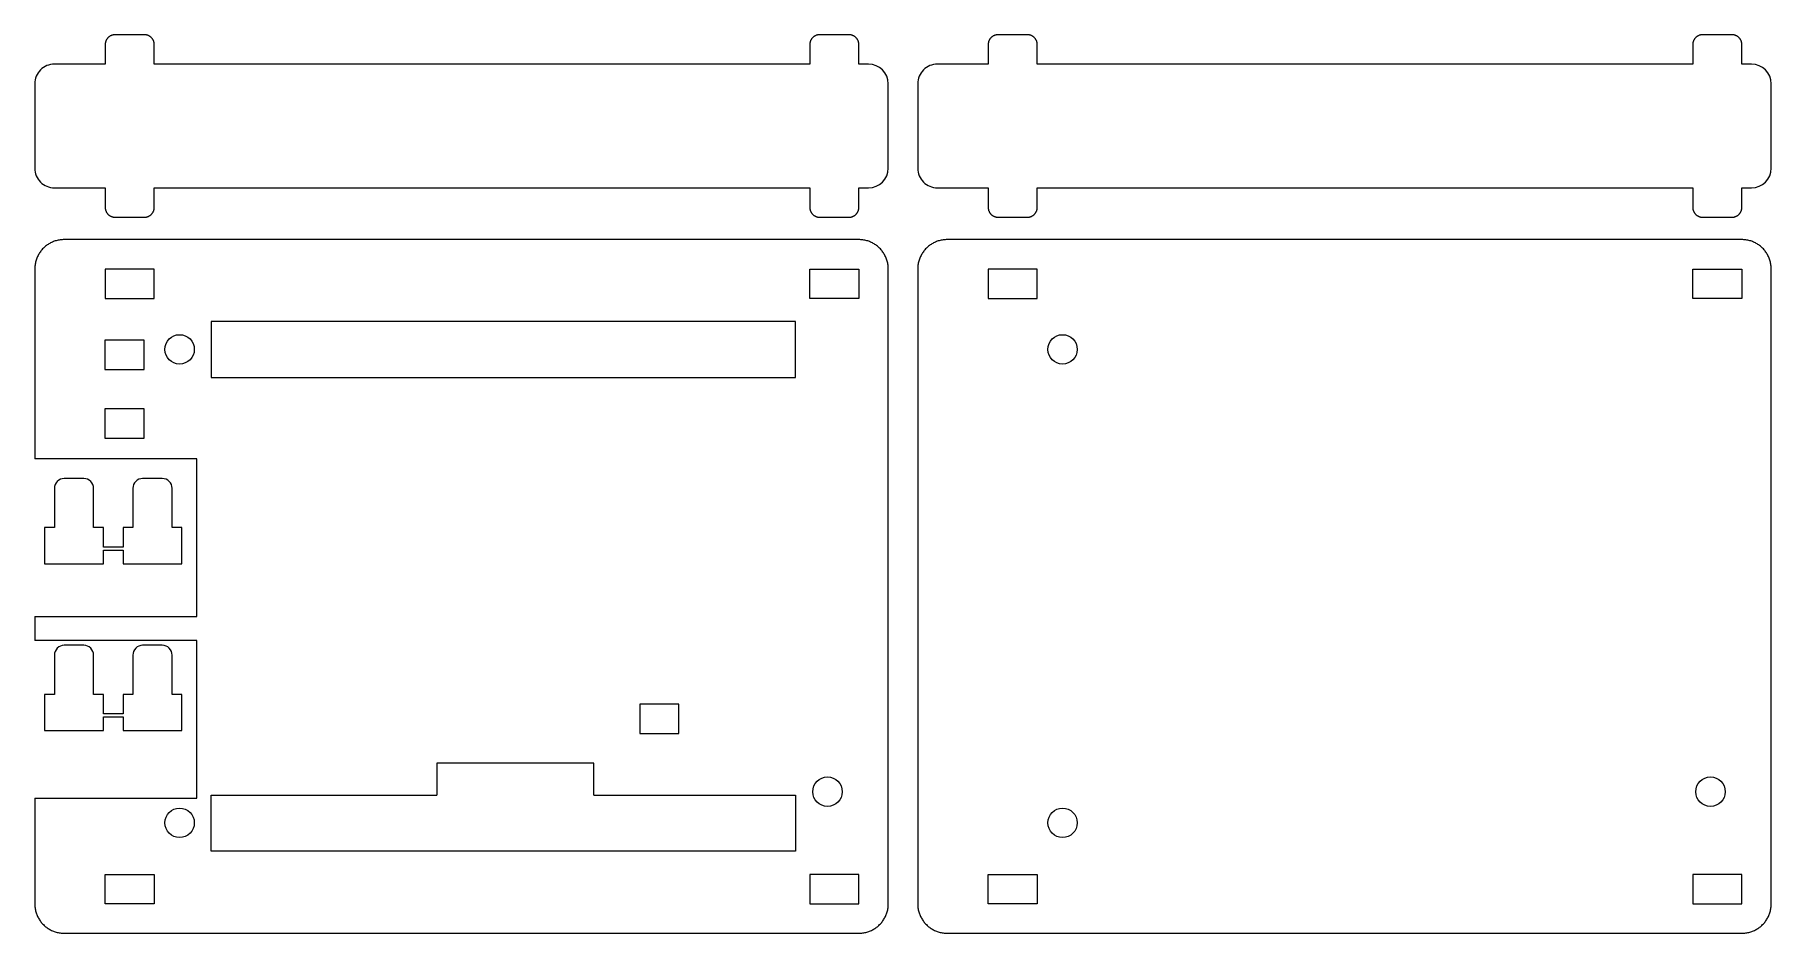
# Model space of a CAD drawing. Header units: millimetres. Extents: x -100 to 77, y 53 to 144.
import ezdxf

# ---------------------------------------------------------------- set-up
doc = ezdxf.new("R2010")
doc.units = ezdxf.units.MM
doc.header["$MEASUREMENT"] = 0
doc.layers.add('layer 1', color=7, linetype='Continuous')

msp = doc.modelspace()

# ---------------------------------------------------------------- linework, layer by layer
at = {"layer": 'layer 1', "lineweight": 9}
for points in [[(-93.1711, 143.3934), (-93.1711, 143.3934), (-93.1729, 143.3593), (-93.1729, 143.3593)], [(-93.1682, 143.4275), (-93.1682, 143.4275), (-93.1711, 143.3934), (-93.1711, 143.3934)], [(-93.1641, 143.4614), (-93.1641, 143.4614), (-93.1682, 143.4275), (-93.1682, 143.4275)], [(-93.1589, 143.4951), (-93.1589, 143.4951), (-93.1641, 143.4614), (-93.1641, 143.4614)], [(-93.1525, 143.5287), (-93.1525, 143.5287), (-93.1589, 143.4951), (-93.1589, 143.4951)], [(-93.145, 143.562), (-93.145, 143.562), (-93.1525, 143.5287), (-93.1525, 143.5287)], [(-93.1364, 143.595), (-93.1364, 143.595), (-93.145, 143.562), (-93.145, 143.562)], [(-93.1266, 143.6277), (-93.1266, 143.6277), (-93.1364, 143.595), (-93.1364, 143.595)], [(-93.1157, 143.6601), (-93.1157, 143.6601), (-93.1266, 143.6277), (-93.1266, 143.6277)], [(-93.1037, 143.6921), (-93.1037, 143.6921), (-93.1157, 143.6601), (-93.1157, 143.6601)], [(-93.0907, 143.7236), (-93.0907, 143.7236), (-93.1037, 143.6921), (-93.1037, 143.6921)], [(-93.0765, 143.7547), (-93.0765, 143.7547), (-93.0907, 143.7236), (-93.0907, 143.7236)], [(-93.0613, 143.7853), (-93.0613, 143.7853), (-93.0765, 143.7547), (-93.0765, 143.7547)], [(-93.0451, 143.8153), (-93.0451, 143.8153), (-93.0613, 143.7853), (-93.0613, 143.7853)], [(-93.0279, 143.8448), (-93.0279, 143.8448), (-93.0451, 143.8153), (-93.0451, 143.8153)], [(-93.0096, 143.8737), (-93.0096, 143.8737), (-93.0279, 143.8448), (-93.0279, 143.8448)], [(-92.9904, 143.9019), (-92.9904, 143.9019), (-93.0096, 143.8737), (-93.0096, 143.8737)], [(-92.9703, 143.9294), (-92.9703, 143.9294), (-92.9904, 143.9019), (-92.9904, 143.9019)], [(-92.9492, 143.9563), (-92.9492, 143.9563), (-92.9703, 143.9294), (-92.9703, 143.9294)], [(-92.9272, 143.9824), (-92.9272, 143.9824), (-92.9492, 143.9563), (-92.9492, 143.9563)], [(-92.9043, 144.0078), (-92.9043, 144.0078), (-92.9272, 143.9824), (-92.9272, 143.9824)], [(-92.8806, 144.0323), (-92.8806, 144.0323), (-92.9043, 144.0078), (-92.9043, 144.0078)], [(-92.856, 144.056), (-92.856, 144.056), (-92.8806, 144.0323), (-92.8806, 144.0323)], [(-92.8307, 144.0789), (-92.8307, 144.0789), (-92.856, 144.056), (-92.856, 144.056)], [(-92.8045, 144.1009), (-92.8045, 144.1009), (-92.8307, 144.0789), (-92.8307, 144.0789)], [(-92.7777, 144.122), (-92.7777, 144.122), (-92.8045, 144.1009), (-92.8045, 144.1009)], [(-92.7501, 144.1422), (-92.7501, 144.1422), (-92.7777, 144.122), (-92.7777, 144.122)], [(-92.7219, 144.1614), (-92.7219, 144.1614), (-92.7501, 144.1422), (-92.7501, 144.1422)], [(-92.693, 144.1796), (-92.693, 144.1796), (-92.7219, 144.1614), (-92.7219, 144.1614)], [(-92.6636, 144.1969), (-92.6636, 144.1969), (-92.693, 144.1796), (-92.693, 144.1796)], [(-92.6335, 144.2131), (-92.6335, 144.2131), (-92.6636, 144.1969), (-92.6636, 144.1969)], [(-92.6029, 144.2283), (-92.6029, 144.2283), (-92.6335, 144.2131), (-92.6335, 144.2131)], [(-92.5719, 144.2424), (-92.5719, 144.2424), (-92.6029, 144.2283), (-92.6029, 144.2283)], [(-92.5403, 144.2555), (-92.5403, 144.2555), (-92.5719, 144.2424), (-92.5719, 144.2424)], [(-92.5083, 144.2675), (-92.5083, 144.2675), (-92.5403, 144.2555), (-92.5403, 144.2555)], [(-92.476, 144.2783), (-92.476, 144.2783), (-92.5083, 144.2675), (-92.5083, 144.2675)], [(-92.4433, 144.2881), (-92.4433, 144.2881), (-92.476, 144.2783), (-92.476, 144.2783)], [(-92.4102, 144.2968), (-92.4102, 144.2968), (-92.4433, 144.2881), (-92.4433, 144.2881)], [(-92.3769, 144.3043), (-92.3769, 144.3043), (-92.4102, 144.2968), (-92.4102, 144.2968)], [(-92.3434, 144.3107), (-92.3434, 144.3107), (-92.3769, 144.3043), (-92.3769, 144.3043)], [(-92.3096, 144.3159), (-92.3096, 144.3159), (-92.3434, 144.3107), (-92.3434, 144.3107)], [(-92.2757, 144.32), (-92.2757, 144.32), (-92.3096, 144.3159), (-92.3096, 144.3159)], [(-92.2417, 144.3229), (-92.2417, 144.3229), (-92.2757, 144.32), (-92.2757, 144.32)], [(-92.2076, 144.3246), (-92.2076, 144.3246), (-92.2417, 144.3229), (-92.2417, 144.3229)], [(-92.1735, 144.3252), (-92.1735, 144.3252), (-92.2076, 144.3246), (-92.2076, 144.3246)], [(-89.1735, 144.3252), (-89.1735, 144.3252), (-92.1735, 144.3252), (-92.1735, 144.3252)], [(-89.1393, 144.3246), (-89.1393, 144.3246), (-89.1735, 144.3252), (-89.1735, 144.3252)], [(-89.1052, 144.3229), (-89.1052, 144.3229), (-89.1393, 144.3246), (-89.1393, 144.3246)], [(-89.0712, 144.32), (-89.0712, 144.32), (-89.1052, 144.3229), (-89.1052, 144.3229)], [(-89.0373, 144.3159), (-89.0373, 144.3159), (-89.0712, 144.32), (-89.0712, 144.32)], [(-89.0036, 144.3107), (-89.0036, 144.3107), (-89.0373, 144.3159), (-89.0373, 144.3159)], [(-88.97, 144.3043), (-88.97, 144.3043), (-89.0036, 144.3107), (-89.0036, 144.3107)], [(-88.9367, 144.2968), (-88.9367, 144.2968), (-88.97, 144.3043), (-88.97, 144.3043)], [(-88.9037, 144.2881), (-88.9037, 144.2881), (-88.9367, 144.2968), (-88.9367, 144.2968)], [(-88.8709, 144.2783), (-88.8709, 144.2783), (-88.9037, 144.2881), (-88.9037, 144.2881)], [(-88.8386, 144.2675), (-88.8386, 144.2675), (-88.8709, 144.2783), (-88.8709, 144.2783)], [(-88.8066, 144.2555), (-88.8066, 144.2555), (-88.8386, 144.2675), (-88.8386, 144.2675)], [(-88.7751, 144.2424), (-88.7751, 144.2424), (-88.8066, 144.2555), (-88.8066, 144.2555)], [(-88.744, 144.2283), (-88.744, 144.2283), (-88.7751, 144.2424), (-88.7751, 144.2424)], [(-88.7134, 144.2131), (-88.7134, 144.2131), (-88.744, 144.2283), (-88.744, 144.2283)], [(-88.6834, 144.1969), (-88.6834, 144.1969), (-88.7134, 144.2131), (-88.7134, 144.2131)], [(-88.6539, 144.1796), (-88.6539, 144.1796), (-88.6834, 144.1969), (-88.6834, 144.1969)], [(-88.625, 144.1614), (-88.625, 144.1614), (-88.6539, 144.1796), (-88.6539, 144.1796)], [(-88.5968, 144.1422), (-88.5968, 144.1422), (-88.625, 144.1614), (-88.625, 144.1614)], [(-88.5692, 144.122), (-88.5692, 144.122), (-88.5968, 144.1422), (-88.5968, 144.1422)], [(-88.5424, 144.1009), (-88.5424, 144.1009), (-88.5692, 144.122), (-88.5692, 144.122)], [(-88.5163, 144.0789), (-88.5163, 144.0789), (-88.5424, 144.1009), (-88.5424, 144.1009)], [(-88.4909, 144.056), (-88.4909, 144.056), (-88.5163, 144.0789), (-88.5163, 144.0789)], [(-88.4664, 144.0323), (-88.4664, 144.0323), (-88.4909, 144.056), (-88.4909, 144.056)], [(-88.4426, 144.0078), (-88.4426, 144.0078), (-88.4664, 144.0323), (-88.4664, 144.0323)], [(-88.4197, 143.9824), (-88.4197, 143.9824), (-88.4426, 144.0078), (-88.4426, 144.0078)], [(-88.3977, 143.9563), (-88.3977, 143.9563), (-88.4197, 143.9824), (-88.4197, 143.9824)], [(-88.3767, 143.9294), (-88.3767, 143.9294), (-88.3977, 143.9563), (-88.3977, 143.9563)], [(-88.3565, 143.9019), (-88.3565, 143.9019), (-88.3767, 143.9294), (-88.3767, 143.9294)], [(-88.3373, 143.8737), (-88.3373, 143.8737), (-88.3565, 143.9019), (-88.3565, 143.9019)], [(-88.319, 143.8448), (-88.319, 143.8448), (-88.3373, 143.8737), (-88.3373, 143.8737)], [(-88.3018, 143.8153), (-88.3018, 143.8153), (-88.319, 143.8448), (-88.319, 143.8448)], [(-88.2856, 143.7853), (-88.2856, 143.7853), (-88.3018, 143.8153), (-88.3018, 143.8153)], [(-88.2704, 143.7547), (-88.2704, 143.7547), (-88.2856, 143.7853), (-88.2856, 143.7853)], [(-88.2562, 143.7236), (-88.2562, 143.7236), (-88.2704, 143.7547), (-88.2704, 143.7547)], [(-88.2432, 143.6921), (-88.2432, 143.6921), (-88.2562, 143.7236), (-88.2562, 143.7236)], [(-88.2312, 143.6601), (-88.2312, 143.6601), (-88.2432, 143.6921), (-88.2432, 143.6921)], [(-88.2203, 143.6277), (-88.2203, 143.6277), (-88.2312, 143.6601), (-88.2312, 143.6601)], [(-88.2105, 143.595), (-88.2105, 143.595), (-88.2203, 143.6277), (-88.2203, 143.6277)], [(-88.2019, 143.562), (-88.2019, 143.562), (-88.2105, 143.595), (-88.2105, 143.595)], [(-88.1944, 143.5287), (-88.1944, 143.5287), (-88.2019, 143.562), (-88.2019, 143.562)], [(-88.188, 143.4951), (-88.188, 143.4951), (-88.1944, 143.5287), (-88.1944, 143.5287)], [(-88.1828, 143.4614), (-88.1828, 143.4614), (-88.188, 143.4951), (-88.188, 143.4951)], [(-88.1787, 143.4275), (-88.1787, 143.4275), (-88.1828, 143.4614), (-88.1828, 143.4614)], [(-88.1758, 143.3934), (-88.1758, 143.3934), (-88.1787, 143.4275), (-88.1787, 143.4275)], [(-88.174, 143.3593), (-88.174, 143.3593), (-88.1758, 143.3934), (-88.1758, 143.3934)], [(-21.3547, 143.3934), (-21.3547, 143.3934), (-21.3565, 143.3593), (-21.3565, 143.3593)], [(-21.3518, 143.4275), (-21.3518, 143.4275), (-21.3547, 143.3934), (-21.3547, 143.3934)], [(-21.3477, 143.4614), (-21.3477, 143.4614), (-21.3518, 143.4275), (-21.3518, 143.4275)], [(-21.3425, 143.4951), (-21.3425, 143.4951), (-21.3477, 143.4614), (-21.3477, 143.4614)], [(-21.3361, 143.5287), (-21.3361, 143.5287), (-21.3425, 143.4951), (-21.3425, 143.4951)], [(-21.3286, 143.562), (-21.3286, 143.562), (-21.3361, 143.5287), (-21.3361, 143.5287)], [(-21.32, 143.595), (-21.32, 143.595), (-21.3286, 143.562), (-21.3286, 143.562)], [(-21.3102, 143.6277), (-21.3102, 143.6277), (-21.32, 143.595), (-21.32, 143.595)], [(-21.2993, 143.6601), (-21.2993, 143.6601), (-21.3102, 143.6277), (-21.3102, 143.6277)], [(-21.2873, 143.6921), (-21.2873, 143.6921), (-21.2993, 143.6601), (-21.2993, 143.6601)], [(-21.2743, 143.7236), (-21.2743, 143.7236), (-21.2873, 143.6921), (-21.2873, 143.6921)], [(-21.2601, 143.7547), (-21.2601, 143.7547), (-21.2743, 143.7236), (-21.2743, 143.7236)], [(-21.2449, 143.7853), (-21.2449, 143.7853), (-21.2601, 143.7547), (-21.2601, 143.7547)], [(-21.2287, 143.8153), (-21.2287, 143.8153), (-21.2449, 143.7853), (-21.2449, 143.7853)], [(-21.2115, 143.8448), (-21.2115, 143.8448), (-21.2287, 143.8153), (-21.2287, 143.8153)], [(-21.1932, 143.8737), (-21.1932, 143.8737), (-21.2115, 143.8448), (-21.2115, 143.8448)], [(-21.174, 143.9019), (-21.174, 143.9019), (-21.1932, 143.8737), (-21.1932, 143.8737)], [(-21.1539, 143.9294), (-21.1539, 143.9294), (-21.174, 143.9019), (-21.174, 143.9019)], [(-21.1328, 143.9563), (-21.1328, 143.9563), (-21.1539, 143.9294), (-21.1539, 143.9294)], [(-21.1108, 143.9824), (-21.1108, 143.9824), (-21.1328, 143.9563), (-21.1328, 143.9563)], [(-21.0879, 144.0078), (-21.0879, 144.0078), (-21.1108, 143.9824), (-21.1108, 143.9824)], [(-21.0642, 144.0323), (-21.0642, 144.0323), (-21.0879, 144.0078), (-21.0879, 144.0078)], [(-21.0396, 144.056), (-21.0396, 144.056), (-21.0642, 144.0323), (-21.0642, 144.0323)], [(-21.0143, 144.0789), (-21.0143, 144.0789), (-21.0396, 144.056), (-21.0396, 144.056)], [(-20.9881, 144.1009), (-20.9881, 144.1009), (-21.0143, 144.0789), (-21.0143, 144.0789)], [(-20.9613, 144.122), (-20.9613, 144.122), (-20.9881, 144.1009), (-20.9881, 144.1009)], [(-20.9337, 144.1422), (-20.9337, 144.1422), (-20.9613, 144.122), (-20.9613, 144.122)], [(-20.9055, 144.1614), (-20.9055, 144.1614), (-20.9337, 144.1422), (-20.9337, 144.1422)], [(-20.8766, 144.1796), (-20.8766, 144.1796), (-20.9055, 144.1614), (-20.9055, 144.1614)], [(-20.8472, 144.1969), (-20.8472, 144.1969), (-20.8766, 144.1796), (-20.8766, 144.1796)], [(-20.8171, 144.2131), (-20.8171, 144.2131), (-20.8472, 144.1969), (-20.8472, 144.1969)], [(-20.7865, 144.2283), (-20.7865, 144.2283), (-20.8171, 144.2131), (-20.8171, 144.2131)], [(-20.7555, 144.2424), (-20.7555, 144.2424), (-20.7865, 144.2283), (-20.7865, 144.2283)], [(-20.7239, 144.2555), (-20.7239, 144.2555), (-20.7555, 144.2424), (-20.7555, 144.2424)], [(-20.6919, 144.2675), (-20.6919, 144.2675), (-20.7239, 144.2555), (-20.7239, 144.2555)], [(-20.6596, 144.2783), (-20.6596, 144.2783), (-20.6919, 144.2675), (-20.6919, 144.2675)], [(-20.6268, 144.2881), (-20.6268, 144.2881), (-20.6596, 144.2783), (-20.6596, 144.2783)], [(-20.5938, 144.2968), (-20.5938, 144.2968), (-20.6268, 144.2881), (-20.6268, 144.2881)], [(-20.5605, 144.3043), (-20.5605, 144.3043), (-20.5938, 144.2968), (-20.5938, 144.2968)], [(-20.527, 144.3107), (-20.527, 144.3107), (-20.5605, 144.3043), (-20.5605, 144.3043)], [(-20.4932, 144.3159), (-20.4932, 144.3159), (-20.527, 144.3107), (-20.527, 144.3107)], [(-20.4593, 144.32), (-20.4593, 144.32), (-20.4932, 144.3159), (-20.4932, 144.3159)], [(-20.4253, 144.3229), (-20.4253, 144.3229), (-20.4593, 144.32), (-20.4593, 144.32)], [(-20.3912, 144.3246), (-20.3912, 144.3246), (-20.4253, 144.3229), (-20.4253, 144.3229)], [(-20.3571, 144.3252), (-20.3571, 144.3252), (-20.3912, 144.3246), (-20.3912, 144.3246)], [(-17.3571, 144.3252), (-17.3571, 144.3252), (-20.3571, 144.3252), (-20.3571, 144.3252)], [(-17.3229, 144.3246), (-17.3229, 144.3246), (-17.3571, 144.3252), (-17.3571, 144.3252)], [(-17.2888, 144.3229), (-17.2888, 144.3229), (-17.3229, 144.3246), (-17.3229, 144.3246)], [(-17.2548, 144.32), (-17.2548, 144.32), (-17.2888, 144.3229), (-17.2888, 144.3229)], [(-17.2209, 144.3159), (-17.2209, 144.3159), (-17.2548, 144.32), (-17.2548, 144.32)], [(-17.1871, 144.3107), (-17.1871, 144.3107), (-17.2209, 144.3159), (-17.2209, 144.3159)], [(-17.1536, 144.3043), (-17.1536, 144.3043), (-17.1871, 144.3107), (-17.1871, 144.3107)], [(-17.1203, 144.2968), (-17.1203, 144.2968), (-17.1536, 144.3043), (-17.1536, 144.3043)], [(-17.0873, 144.2881), (-17.0873, 144.2881), (-17.1203, 144.2968), (-17.1203, 144.2968)], [(-17.0545, 144.2783), (-17.0545, 144.2783), (-17.0873, 144.2881), (-17.0873, 144.2881)], [(-17.0222, 144.2675), (-17.0222, 144.2675), (-17.0545, 144.2783), (-17.0545, 144.2783)], [(-16.9902, 144.2555), (-16.9902, 144.2555), (-17.0222, 144.2675), (-17.0222, 144.2675)], [(-16.9586, 144.2424), (-16.9586, 144.2424), (-16.9902, 144.2555), (-16.9902, 144.2555)], [(-16.9276, 144.2283), (-16.9276, 144.2283), (-16.9586, 144.2424), (-16.9586, 144.2424)], [(-16.897, 144.2131), (-16.897, 144.2131), (-16.9276, 144.2283), (-16.9276, 144.2283)], [(-16.8669, 144.1969), (-16.8669, 144.1969), (-16.897, 144.2131), (-16.897, 144.2131)], [(-16.8375, 144.1796), (-16.8375, 144.1796), (-16.8669, 144.1969), (-16.8669, 144.1969)], [(-16.8086, 144.1614), (-16.8086, 144.1614), (-16.8375, 144.1796), (-16.8375, 144.1796)], [(-16.7804, 144.1422), (-16.7804, 144.1422), (-16.8086, 144.1614), (-16.8086, 144.1614)], [(-16.7528, 144.122), (-16.7528, 144.122), (-16.7804, 144.1422), (-16.7804, 144.1422)], [(-16.726, 144.1009), (-16.726, 144.1009), (-16.7528, 144.122), (-16.7528, 144.122)], [(-16.6998, 144.0789), (-16.6998, 144.0789), (-16.726, 144.1009), (-16.726, 144.1009)], [(-16.6745, 144.056), (-16.6745, 144.056), (-16.6998, 144.0789), (-16.6998, 144.0789)], [(-16.6499, 144.0323), (-16.6499, 144.0323), (-16.6745, 144.056), (-16.6745, 144.056)], [(-16.6262, 144.0078), (-16.6262, 144.0078), (-16.6499, 144.0323), (-16.6499, 144.0323)], [(-16.6033, 143.9824), (-16.6033, 143.9824), (-16.6262, 144.0078), (-16.6262, 144.0078)], [(-16.5813, 143.9563), (-16.5813, 143.9563), (-16.6033, 143.9824), (-16.6033, 143.9824)], [(-16.5602, 143.9294), (-16.5602, 143.9294), (-16.5813, 143.9563), (-16.5813, 143.9563)], [(-16.5401, 143.9019), (-16.5401, 143.9019), (-16.5602, 143.9294), (-16.5602, 143.9294)], [(-16.5209, 143.8737), (-16.5209, 143.8737), (-16.5401, 143.9019), (-16.5401, 143.9019)], [(-16.5026, 143.8448), (-16.5026, 143.8448), (-16.5209, 143.8737), (-16.5209, 143.8737)], [(-16.4854, 143.8153), (-16.4854, 143.8153), (-16.5026, 143.8448), (-16.5026, 143.8448)], [(-16.4692, 143.7853), (-16.4692, 143.7853), (-16.4854, 143.8153), (-16.4854, 143.8153)], [(-16.454, 143.7547), (-16.454, 143.7547), (-16.4692, 143.7853), (-16.4692, 143.7853)], [(-16.4398, 143.7236), (-16.4398, 143.7236), (-16.454, 143.7547), (-16.454, 143.7547)], [(-16.4268, 143.6921), (-16.4268, 143.6921), (-16.4398, 143.7236), (-16.4398, 143.7236)], [(-16.4148, 143.6601), (-16.4148, 143.6601), (-16.4268, 143.6921), (-16.4268, 143.6921)], [(-16.4039, 143.6277), (-16.4039, 143.6277), (-16.4148, 143.6601), (-16.4148, 143.6601)], [(-16.3941, 143.595), (-16.3941, 143.595), (-16.4039, 143.6277), (-16.4039, 143.6277)], [(-16.3855, 143.562), (-16.3855, 143.562), (-16.3941, 143.595), (-16.3941, 143.595)], [(-16.378, 143.5287), (-16.378, 143.5287), (-16.3855, 143.562), (-16.3855, 143.562)], [(-16.3716, 143.4951), (-16.3716, 143.4951), (-16.378, 143.5287), (-16.378, 143.5287)], [(-16.3664, 143.4614), (-16.3664, 143.4614), (-16.3716, 143.4951), (-16.3716, 143.4951)], [(-16.3623, 143.4275), (-16.3623, 143.4275), (-16.3664, 143.4614), (-16.3664, 143.4614)], [(-16.3594, 143.3934), (-16.3594, 143.3934), (-16.3623, 143.4275), (-16.3623, 143.4275)], [(-16.3576, 143.3593), (-16.3576, 143.3593), (-16.3594, 143.3934), (-16.3594, 143.3934)], [(-3.1713, 143.3934), (-3.1713, 143.3934), (-3.1731, 143.3593), (-3.1731, 143.3593)], [(-3.1684, 143.4275), (-3.1684, 143.4275), (-3.1713, 143.3934), (-3.1713, 143.3934)], [(-3.1713, 143.3934), (-3.1713, 143.3934), (-3.1713, 143.3934), (-3.1713, 143.3934)], [(-3.1643, 143.4614), (-3.1643, 143.4614), (-3.1684, 143.4275), (-3.1684, 143.4275)], [(-3.1684, 143.4275), (-3.1684, 143.4275), (-3.1684, 143.4275), (-3.1684, 143.4275)], [(-3.1591, 143.4951), (-3.1591, 143.4951), (-3.1643, 143.4614), (-3.1643, 143.4614)], [(-3.1643, 143.4614), (-3.1643, 143.4614), (-3.1643, 143.4614), (-3.1643, 143.4614)], [(-3.1527, 143.5287), (-3.1527, 143.5287), (-3.1591, 143.4951), (-3.1591, 143.4951)], [(-3.1591, 143.4951), (-3.1591, 143.4951), (-3.1591, 143.4951), (-3.1591, 143.4951)], [(-3.1452, 143.562), (-3.1452, 143.562), (-3.1527, 143.5287), (-3.1527, 143.5287)], [(-3.1527, 143.5287), (-3.1527, 143.5287), (-3.1527, 143.5287), (-3.1527, 143.5287)], [(-3.1366, 143.595), (-3.1366, 143.595), (-3.1452, 143.562), (-3.1452, 143.562)], [(-3.1452, 143.562), (-3.1452, 143.562), (-3.1452, 143.562), (-3.1452, 143.562)], [(-3.1268, 143.6277), (-3.1268, 143.6277), (-3.1366, 143.595), (-3.1366, 143.595)], [(-3.1366, 143.595), (-3.1366, 143.595), (-3.1366, 143.595), (-3.1366, 143.595)], [(-3.1159, 143.6601), (-3.1159, 143.6601), (-3.1268, 143.6277), (-3.1268, 143.6277)], [(-3.1268, 143.6277), (-3.1268, 143.6277), (-3.1268, 143.6277), (-3.1268, 143.6277)], [(-3.1039, 143.6921), (-3.1039, 143.6921), (-3.1159, 143.6601), (-3.1159, 143.6601)], [(-3.1159, 143.6601), (-3.1159, 143.6601), (-3.1159, 143.6601), (-3.1159, 143.6601)], [(-3.0909, 143.7236), (-3.0909, 143.7236), (-3.1039, 143.6921), (-3.1039, 143.6921)], [(-3.1039, 143.6921), (-3.1039, 143.6921), (-3.1039, 143.6921), (-3.1039, 143.6921)], [(-3.0767, 143.7547), (-3.0767, 143.7547), (-3.0909, 143.7236), (-3.0909, 143.7236)], [(-3.0909, 143.7236), (-3.0909, 143.7236), (-3.0909, 143.7236), (-3.0909, 143.7236)], [(-3.0615, 143.7853), (-3.0615, 143.7853), (-3.0767, 143.7547), (-3.0767, 143.7547)], [(-3.0767, 143.7547), (-3.0767, 143.7547), (-3.0767, 143.7547), (-3.0767, 143.7547)], [(-3.0453, 143.8153), (-3.0453, 143.8153), (-3.0615, 143.7853), (-3.0615, 143.7853)], [(-3.0615, 143.7853), (-3.0615, 143.7853), (-3.0615, 143.7853), (-3.0615, 143.7853)], [(-3.0281, 143.8448), (-3.0281, 143.8448), (-3.0453, 143.8153), (-3.0453, 143.8153)], [(-3.0453, 143.8153), (-3.0453, 143.8153), (-3.0453, 143.8153), (-3.0453, 143.8153)], [(-3.0098, 143.8737), (-3.0098, 143.8737), (-3.0281, 143.8448), (-3.0281, 143.8448)], [(-3.0281, 143.8448), (-3.0281, 143.8448), (-3.0281, 143.8448), (-3.0281, 143.8448)], [(-2.9906, 143.9019), (-2.9906, 143.9019), (-3.0098, 143.8737), (-3.0098, 143.8737)], [(-3.0098, 143.8737), (-3.0098, 143.8737), (-3.0098, 143.8737), (-3.0098, 143.8737)], [(-2.9705, 143.9294), (-2.9705, 143.9294), (-2.9906, 143.9019), (-2.9906, 143.9019)], [(-2.9906, 143.9019), (-2.9906, 143.9019), (-2.9906, 143.9019), (-2.9906, 143.9019)], [(-2.9494, 143.9563), (-2.9494, 143.9563), (-2.9705, 143.9294), (-2.9705, 143.9294)], [(-2.9705, 143.9294), (-2.9705, 143.9294), (-2.9705, 143.9294), (-2.9705, 143.9294)], [(-2.9274, 143.9824), (-2.9274, 143.9824), (-2.9494, 143.9563), (-2.9494, 143.9563)], [(-2.9494, 143.9563), (-2.9494, 143.9563), (-2.9494, 143.9563), (-2.9494, 143.9563)], [(-2.9045, 144.0078), (-2.9045, 144.0078), (-2.9274, 143.9824), (-2.9274, 143.9824)], [(-2.9274, 143.9824), (-2.9274, 143.9824), (-2.9274, 143.9824), (-2.9274, 143.9824)], [(-2.8808, 144.0323), (-2.8808, 144.0323), (-2.9045, 144.0078), (-2.9045, 144.0078)], [(-2.9045, 144.0078), (-2.9045, 144.0078), (-2.9045, 144.0078), (-2.9045, 144.0078)], [(-2.8562, 144.056), (-2.8562, 144.056), (-2.8808, 144.0323), (-2.8808, 144.0323)], [(-2.8808, 144.0323), (-2.8808, 144.0323), (-2.8808, 144.0323), (-2.8808, 144.0323)], [(-2.8309, 144.0789), (-2.8309, 144.0789), (-2.8562, 144.056), (-2.8562, 144.056)], [(-2.8562, 144.056), (-2.8562, 144.056), (-2.8562, 144.056), (-2.8562, 144.056)], [(-2.8047, 144.1009), (-2.8047, 144.1009), (-2.8309, 144.0789), (-2.8309, 144.0789)], [(-2.8309, 144.0789), (-2.8309, 144.0789), (-2.8309, 144.0789), (-2.8309, 144.0789)], [(-2.7779, 144.122), (-2.7779, 144.122), (-2.8047, 144.1009), (-2.8047, 144.1009)], [(-2.8047, 144.1009), (-2.8047, 144.1009), (-2.8047, 144.1009), (-2.8047, 144.1009)], [(-2.7503, 144.1422), (-2.7503, 144.1422), (-2.7779, 144.122), (-2.7779, 144.122)], [(-2.7779, 144.122), (-2.7779, 144.122), (-2.7779, 144.122), (-2.7779, 144.122)], [(-2.7221, 144.1614), (-2.7221, 144.1614), (-2.7503, 144.1422), (-2.7503, 144.1422)], [(-2.7503, 144.1422), (-2.7503, 144.1422), (-2.7503, 144.1422), (-2.7503, 144.1422)], [(-2.6932, 144.1796), (-2.6932, 144.1796), (-2.7221, 144.1614), (-2.7221, 144.1614)], [(-2.7221, 144.1614), (-2.7221, 144.1614), (-2.7221, 144.1614), (-2.7221, 144.1614)], [(-2.6638, 144.1969), (-2.6638, 144.1969), (-2.6932, 144.1796), (-2.6932, 144.1796)], [(-2.6932, 144.1796), (-2.6932, 144.1796), (-2.6932, 144.1796), (-2.6932, 144.1796)], [(-2.6337, 144.2131), (-2.6337, 144.2131), (-2.6638, 144.1969), (-2.6638, 144.1969)], [(-2.6638, 144.1969), (-2.6638, 144.1969), (-2.6638, 144.1969), (-2.6638, 144.1969)], [(-2.6031, 144.2283), (-2.6031, 144.2283), (-2.6337, 144.2131), (-2.6337, 144.2131)], [(-2.6337, 144.2131), (-2.6337, 144.2131), (-2.6337, 144.2131), (-2.6337, 144.2131)], [(-2.5721, 144.2424), (-2.5721, 144.2424), (-2.6031, 144.2283), (-2.6031, 144.2283)], [(-2.6031, 144.2283), (-2.6031, 144.2283), (-2.6031, 144.2283), (-2.6031, 144.2283)], [(-2.5405, 144.2555), (-2.5405, 144.2555), (-2.5721, 144.2424), (-2.5721, 144.2424)], [(-2.5721, 144.2424), (-2.5721, 144.2424), (-2.5721, 144.2424), (-2.5721, 144.2424)], [(-2.5085, 144.2675), (-2.5085, 144.2675), (-2.5405, 144.2555), (-2.5405, 144.2555)], [(-2.5405, 144.2555), (-2.5405, 144.2555), (-2.5405, 144.2555), (-2.5405, 144.2555)], [(-2.4762, 144.2783), (-2.4762, 144.2783), (-2.5085, 144.2675), (-2.5085, 144.2675)], [(-2.5085, 144.2675), (-2.5085, 144.2675), (-2.5085, 144.2675), (-2.5085, 144.2675)], [(-2.4435, 144.2881), (-2.4435, 144.2881), (-2.4762, 144.2783), (-2.4762, 144.2783)], [(-2.4762, 144.2783), (-2.4762, 144.2783), (-2.4762, 144.2783), (-2.4762, 144.2783)], [(-2.4104, 144.2968), (-2.4104, 144.2968), (-2.4435, 144.2881), (-2.4435, 144.2881)], [(-2.4435, 144.2881), (-2.4435, 144.2881), (-2.4435, 144.2881), (-2.4435, 144.2881)], [(-2.3771, 144.3043), (-2.3771, 144.3043), (-2.4104, 144.2968), (-2.4104, 144.2968)], [(-2.4104, 144.2968), (-2.4104, 144.2968), (-2.4104, 144.2968), (-2.4104, 144.2968)], [(-2.3436, 144.3107), (-2.3436, 144.3107), (-2.3771, 144.3043), (-2.3771, 144.3043)], [(-2.3771, 144.3043), (-2.3771, 144.3043), (-2.3771, 144.3043), (-2.3771, 144.3043)], [(-2.3098, 144.3159), (-2.3098, 144.3159), (-2.3436, 144.3107), (-2.3436, 144.3107)], [(-2.3436, 144.3107), (-2.3436, 144.3107), (-2.3436, 144.3107), (-2.3436, 144.3107)], [(-2.2759, 144.32), (-2.2759, 144.32), (-2.3098, 144.3159), (-2.3098, 144.3159)], [(-2.3098, 144.3159), (-2.3098, 144.3159), (-2.3098, 144.3159), (-2.3098, 144.3159)], [(-2.2419, 144.3229), (-2.2419, 144.3229), (-2.2759, 144.32), (-2.2759, 144.32)], [(-2.2759, 144.32), (-2.2759, 144.32), (-2.2759, 144.32), (-2.2759, 144.32)], [(-2.2078, 144.3246), (-2.2078, 144.3246), (-2.2419, 144.3229), (-2.2419, 144.3229)], [(-2.2419, 144.3229), (-2.2419, 144.3229), (-2.2419, 144.3229), (-2.2419, 144.3229)], [(-2.1737, 144.3252), (-2.1737, 144.3252), (-2.2078, 144.3246), (-2.2078, 144.3246)], [(-2.2078, 144.3246), (-2.2078, 144.3246), (-2.2078, 144.3246), (-2.2078, 144.3246)], [(0.8263, 144.3252), (0.8263, 144.3252), (-2.1737, 144.3252), (-2.1737, 144.3252)], [(-2.1737, 144.3252), (-2.1737, 144.3252), (-2.1737, 144.3252), (-2.1737, 144.3252)], [(0.8605, 144.3246), (0.8605, 144.3246), (0.8263, 144.3252), (0.8263, 144.3252)], [(0.8263, 144.3252), (0.8263, 144.3252), (0.8263, 144.3252), (0.8263, 144.3252)], [(0.8946, 144.3229), (0.8946, 144.3229), (0.8605, 144.3246), (0.8605, 144.3246)], [(0.9286, 144.32), (0.9286, 144.32), (0.8946, 144.3229), (0.8946, 144.3229)], [(0.9625, 144.3159), (0.9625, 144.3159), (0.9286, 144.32), (0.9286, 144.32)], [(0.9962, 144.3107), (0.9962, 144.3107), (0.9625, 144.3159), (0.9625, 144.3159)], [(1.0298, 144.3043), (1.0298, 144.3043), (0.9962, 144.3107), (0.9962, 144.3107)], [(1.0631, 144.2968), (1.0631, 144.2968), (1.0298, 144.3043), (1.0298, 144.3043)], [(1.0961, 144.2881), (1.0961, 144.2881), (1.0631, 144.2968), (1.0631, 144.2968)], [(1.1289, 144.2783), (1.1289, 144.2783), (1.0961, 144.2881), (1.0961, 144.2881)], [(1.1612, 144.2675), (1.1612, 144.2675), (1.1289, 144.2783), (1.1289, 144.2783)], [(1.1932, 144.2555), (1.1932, 144.2555), (1.1612, 144.2675), (1.1612, 144.2675)], [(1.2247, 144.2424), (1.2247, 144.2424), (1.1932, 144.2555), (1.1932, 144.2555)], [(1.2558, 144.2283), (1.2558, 144.2283), (1.2247, 144.2424), (1.2247, 144.2424)], [(1.2864, 144.2131), (1.2864, 144.2131), (1.2558, 144.2283), (1.2558, 144.2283)], [(1.3164, 144.1969), (1.3164, 144.1969), (1.2864, 144.2131), (1.2864, 144.2131)], [(1.3459, 144.1796), (1.3459, 144.1796), (1.3164, 144.1969), (1.3164, 144.1969)], [(1.3748, 144.1614), (1.3748, 144.1614), (1.3459, 144.1796), (1.3459, 144.1796)], [(1.403, 144.1422), (1.403, 144.1422), (1.3748, 144.1614), (1.3748, 144.1614)], [(1.4306, 144.122), (1.4306, 144.122), (1.403, 144.1422), (1.403, 144.1422)], [(1.4574, 144.1009), (1.4574, 144.1009), (1.4306, 144.122), (1.4306, 144.122)], [(1.4835, 144.0789), (1.4835, 144.0789), (1.4574, 144.1009), (1.4574, 144.1009)], [(1.5089, 144.056), (1.5089, 144.056), (1.4835, 144.0789), (1.4835, 144.0789)], [(1.5334, 144.0323), (1.5334, 144.0323), (1.5089, 144.056), (1.5089, 144.056)], [(1.5572, 144.0078), (1.5572, 144.0078), (1.5334, 144.0323), (1.5334, 144.0323)], [(1.5801, 143.9824), (1.5801, 143.9824), (1.5572, 144.0078), (1.5572, 144.0078)], [(1.6021, 143.9563), (1.6021, 143.9563), (1.5801, 143.9824), (1.5801, 143.9824)], [(1.6231, 143.9294), (1.6231, 143.9294), (1.6021, 143.9563), (1.6021, 143.9563)], [(1.6433, 143.9019), (1.6433, 143.9019), (1.6231, 143.9294), (1.6231, 143.9294)], [(1.6625, 143.8737), (1.6625, 143.8737), (1.6433, 143.9019), (1.6433, 143.9019)], [(1.6808, 143.8448), (1.6808, 143.8448), (1.6625, 143.8737), (1.6625, 143.8737)], [(1.698, 143.8153), (1.698, 143.8153), (1.6808, 143.8448), (1.6808, 143.8448)], [(1.7142, 143.7853), (1.7142, 143.7853), (1.698, 143.8153), (1.698, 143.8153)], [(1.7294, 143.7547), (1.7294, 143.7547), (1.7142, 143.7853), (1.7142, 143.7853)], [(1.7436, 143.7236), (1.7436, 143.7236), (1.7294, 143.7547), (1.7294, 143.7547)], [(1.7566, 143.6921), (1.7566, 143.6921), (1.7436, 143.7236), (1.7436, 143.7236)], [(1.7686, 143.6601), (1.7686, 143.6601), (1.7566, 143.6921), (1.7566, 143.6921)], [(1.7795, 143.6277), (1.7795, 143.6277), (1.7686, 143.6601), (1.7686, 143.6601)], [(1.7893, 143.595), (1.7893, 143.595), (1.7795, 143.6277), (1.7795, 143.6277)], [(1.7979, 143.562), (1.7979, 143.562), (1.7893, 143.595), (1.7893, 143.595)], [(1.8054, 143.5287), (1.8054, 143.5287), (1.7979, 143.562), (1.7979, 143.562)], [(1.8118, 143.4951), (1.8118, 143.4951), (1.8054, 143.5287), (1.8054, 143.5287)], [(1.817, 143.4614), (1.817, 143.4614), (1.8118, 143.4951), (1.8118, 143.4951)], [(1.8211, 143.4275), (1.8211, 143.4275), (1.817, 143.4614), (1.817, 143.4614)], [(1.824, 143.3934), (1.824, 143.3934), (1.8211, 143.4275), (1.8211, 143.4275)], [(1.8258, 143.3593), (1.8258, 143.3593), (1.824, 143.3934), (1.824, 143.3934)], [(68.6451, 143.3934), (68.6451, 143.3934), (68.6433, 143.3593), (68.6433, 143.3593)], [(68.648, 143.4275), (68.648, 143.4275), (68.6451, 143.3934), (68.6451, 143.3934)], [(68.6451, 143.3934), (68.6451, 143.3934), (68.6451, 143.3934), (68.6451, 143.3934)], [(68.6521, 143.4614), (68.6521, 143.4614), (68.648, 143.4275), (68.648, 143.4275)], [(68.648, 143.4275), (68.648, 143.4275), (68.648, 143.4275), (68.648, 143.4275)], [(68.6573, 143.4951), (68.6573, 143.4951), (68.6521, 143.4614), (68.6521, 143.4614)], [(68.6521, 143.4614), (68.6521, 143.4614), (68.6521, 143.4614), (68.6521, 143.4614)], [(68.6637, 143.5287), (68.6637, 143.5287), (68.6573, 143.4951), (68.6573, 143.4951)], [(68.6573, 143.4951), (68.6573, 143.4951), (68.6573, 143.4951), (68.6573, 143.4951)], [(68.6712, 143.562), (68.6712, 143.562), (68.6637, 143.5287), (68.6637, 143.5287)], [(68.6637, 143.5287), (68.6637, 143.5287), (68.6637, 143.5287), (68.6637, 143.5287)], [(68.6798, 143.595), (68.6798, 143.595), (68.6712, 143.562), (68.6712, 143.562)], [(68.6712, 143.562), (68.6712, 143.562), (68.6712, 143.562), (68.6712, 143.562)], [(68.6896, 143.6277), (68.6896, 143.6277), (68.6798, 143.595), (68.6798, 143.595)], [(68.6798, 143.595), (68.6798, 143.595), (68.6798, 143.595), (68.6798, 143.595)], [(68.7005, 143.6601), (68.7005, 143.6601), (68.6896, 143.6277), (68.6896, 143.6277)], [(68.6896, 143.6277), (68.6896, 143.6277), (68.6896, 143.6277), (68.6896, 143.6277)], [(68.7125, 143.6921), (68.7125, 143.6921), (68.7005, 143.6601), (68.7005, 143.6601)], [(68.7005, 143.6601), (68.7005, 143.6601), (68.7005, 143.6601), (68.7005, 143.6601)], [(68.7255, 143.7236), (68.7255, 143.7236), (68.7125, 143.6921), (68.7125, 143.6921)], [(68.7125, 143.6921), (68.7125, 143.6921), (68.7125, 143.6921), (68.7125, 143.6921)], [(68.7397, 143.7547), (68.7397, 143.7547), (68.7255, 143.7236), (68.7255, 143.7236)], [(68.7255, 143.7236), (68.7255, 143.7236), (68.7255, 143.7236), (68.7255, 143.7236)], [(68.7549, 143.7853), (68.7549, 143.7853), (68.7397, 143.7547), (68.7397, 143.7547)], [(68.7397, 143.7547), (68.7397, 143.7547), (68.7397, 143.7547), (68.7397, 143.7547)], [(68.7711, 143.8153), (68.7711, 143.8153), (68.7549, 143.7853), (68.7549, 143.7853)], [(68.7549, 143.7853), (68.7549, 143.7853), (68.7549, 143.7853), (68.7549, 143.7853)], [(68.7883, 143.8448), (68.7883, 143.8448), (68.7711, 143.8153), (68.7711, 143.8153)], [(68.7711, 143.8153), (68.7711, 143.8153), (68.7711, 143.8153), (68.7711, 143.8153)], [(68.8066, 143.8737), (68.8066, 143.8737), (68.7883, 143.8448), (68.7883, 143.8448)], [(68.7883, 143.8448), (68.7883, 143.8448), (68.7883, 143.8448), (68.7883, 143.8448)], [(68.8258, 143.9019), (68.8258, 143.9019), (68.8066, 143.8737), (68.8066, 143.8737)], [(68.8066, 143.8737), (68.8066, 143.8737), (68.8066, 143.8737), (68.8066, 143.8737)], [(68.8459, 143.9294), (68.8459, 143.9294), (68.8258, 143.9019), (68.8258, 143.9019)], [(68.8258, 143.9019), (68.8258, 143.9019), (68.8258, 143.9019), (68.8258, 143.9019)], [(68.867, 143.9563), (68.867, 143.9563), (68.8459, 143.9294), (68.8459, 143.9294)], [(68.8459, 143.9294), (68.8459, 143.9294), (68.8459, 143.9294), (68.8459, 143.9294)], [(68.889, 143.9824), (68.889, 143.9824), (68.867, 143.9563), (68.867, 143.9563)], [(68.867, 143.9563), (68.867, 143.9563), (68.867, 143.9563), (68.867, 143.9563)], [(68.9119, 144.0078), (68.9119, 144.0078), (68.889, 143.9824), (68.889, 143.9824)], [(68.889, 143.9824), (68.889, 143.9824), (68.889, 143.9824), (68.889, 143.9824)], [(68.9356, 144.0323), (68.9356, 144.0323), (68.9119, 144.0078), (68.9119, 144.0078)], [(68.9119, 144.0078), (68.9119, 144.0078), (68.9119, 144.0078), (68.9119, 144.0078)], [(68.9602, 144.056), (68.9602, 144.056), (68.9356, 144.0323), (68.9356, 144.0323)], [(68.9356, 144.0323), (68.9356, 144.0323), (68.9356, 144.0323), (68.9356, 144.0323)], [(68.9855, 144.0789), (68.9855, 144.0789), (68.9602, 144.056), (68.9602, 144.056)], [(68.9602, 144.056), (68.9602, 144.056), (68.9602, 144.056), (68.9602, 144.056)], [(69.0117, 144.1009), (69.0117, 144.1009), (68.9855, 144.0789), (68.9855, 144.0789)], [(68.9855, 144.0789), (68.9855, 144.0789), (68.9855, 144.0789), (68.9855, 144.0789)], [(69.0385, 144.122), (69.0385, 144.122), (69.0117, 144.1009), (69.0117, 144.1009)], [(69.0117, 144.1009), (69.0117, 144.1009), (69.0117, 144.1009), (69.0117, 144.1009)], [(69.0661, 144.1422), (69.0661, 144.1422), (69.0385, 144.122), (69.0385, 144.122)], [(69.0385, 144.122), (69.0385, 144.122), (69.0385, 144.122), (69.0385, 144.122)], [(69.0943, 144.1614), (69.0943, 144.1614), (69.0661, 144.1422), (69.0661, 144.1422)], [(69.0661, 144.1422), (69.0661, 144.1422), (69.0661, 144.1422), (69.0661, 144.1422)], [(69.1232, 144.1796), (69.1232, 144.1796), (69.0943, 144.1614), (69.0943, 144.1614)], [(69.0943, 144.1614), (69.0943, 144.1614), (69.0943, 144.1614), (69.0943, 144.1614)], [(69.1526, 144.1969), (69.1526, 144.1969), (69.1232, 144.1796), (69.1232, 144.1796)], [(69.1232, 144.1796), (69.1232, 144.1796), (69.1232, 144.1796), (69.1232, 144.1796)], [(69.1827, 144.2131), (69.1827, 144.2131), (69.1526, 144.1969), (69.1526, 144.1969)], [(69.1526, 144.1969), (69.1526, 144.1969), (69.1526, 144.1969), (69.1526, 144.1969)], [(69.2133, 144.2283), (69.2133, 144.2283), (69.1827, 144.2131), (69.1827, 144.2131)], [(69.1827, 144.2131), (69.1827, 144.2131), (69.1827, 144.2131), (69.1827, 144.2131)], [(69.2443, 144.2424), (69.2443, 144.2424), (69.2133, 144.2283), (69.2133, 144.2283)], [(69.2133, 144.2283), (69.2133, 144.2283), (69.2133, 144.2283), (69.2133, 144.2283)], [(69.2759, 144.2555), (69.2759, 144.2555), (69.2443, 144.2424), (69.2443, 144.2424)], [(69.2443, 144.2424), (69.2443, 144.2424), (69.2443, 144.2424), (69.2443, 144.2424)], [(69.3079, 144.2675), (69.3079, 144.2675), (69.2759, 144.2555), (69.2759, 144.2555)], [(69.2759, 144.2555), (69.2759, 144.2555), (69.2759, 144.2555), (69.2759, 144.2555)], [(69.3402, 144.2783), (69.3402, 144.2783), (69.3079, 144.2675), (69.3079, 144.2675)], [(69.3079, 144.2675), (69.3079, 144.2675), (69.3079, 144.2675), (69.3079, 144.2675)], [(69.373, 144.2881), (69.373, 144.2881), (69.3402, 144.2783), (69.3402, 144.2783)], [(69.3402, 144.2783), (69.3402, 144.2783), (69.3402, 144.2783), (69.3402, 144.2783)], [(69.406, 144.2968), (69.406, 144.2968), (69.373, 144.2881), (69.373, 144.2881)], [(69.373, 144.2881), (69.373, 144.2881), (69.373, 144.2881), (69.373, 144.2881)], [(69.4393, 144.3043), (69.4393, 144.3043), (69.406, 144.2968), (69.406, 144.2968)], [(69.406, 144.2968), (69.406, 144.2968), (69.406, 144.2968), (69.406, 144.2968)], [(69.4728, 144.3107), (69.4728, 144.3107), (69.4393, 144.3043), (69.4393, 144.3043)], [(69.4393, 144.3043), (69.4393, 144.3043), (69.4393, 144.3043), (69.4393, 144.3043)], [(69.5066, 144.3159), (69.5066, 144.3159), (69.4728, 144.3107), (69.4728, 144.3107)], [(69.4728, 144.3107), (69.4728, 144.3107), (69.4728, 144.3107), (69.4728, 144.3107)], [(69.5405, 144.32), (69.5405, 144.32), (69.5066, 144.3159), (69.5066, 144.3159)], [(69.5066, 144.3159), (69.5066, 144.3159), (69.5066, 144.3159), (69.5066, 144.3159)], [(69.5745, 144.3229), (69.5745, 144.3229), (69.5405, 144.32), (69.5405, 144.32)], [(69.5405, 144.32), (69.5405, 144.32), (69.5405, 144.32), (69.5405, 144.32)], [(69.6086, 144.3246), (69.6086, 144.3246), (69.5745, 144.3229), (69.5745, 144.3229)], [(69.5745, 144.3229), (69.5745, 144.3229), (69.5745, 144.3229), (69.5745, 144.3229)], [(69.6427, 144.3252), (69.6427, 144.3252), (69.6086, 144.3246), (69.6086, 144.3246)], [(69.6086, 144.3246), (69.6086, 144.3246), (69.6086, 144.3246), (69.6086, 144.3246)], [(72.6428, 144.3252), (72.6428, 144.3252), (69.6427, 144.3252), (69.6427, 144.3252)], [(69.6427, 144.3252), (69.6427, 144.3252), (69.6427, 144.3252), (69.6427, 144.3252)], [(72.6769, 144.3246), (72.6769, 144.3246), (72.6428, 144.3252), (72.6428, 144.3252)], [(72.6428, 144.3252), (72.6428, 144.3252), (72.6428, 144.3252), (72.6428, 144.3252)], [(72.711, 144.3229), (72.711, 144.3229), (72.6769, 144.3246), (72.6769, 144.3246)], [(72.745, 144.32), (72.745, 144.32), (72.711, 144.3229), (72.711, 144.3229)], [(72.7789, 144.3159), (72.7789, 144.3159), (72.745, 144.32), (72.745, 144.32)], [(72.8127, 144.3107), (72.8127, 144.3107), (72.7789, 144.3159), (72.7789, 144.3159)], [(72.8462, 144.3043), (72.8462, 144.3043), (72.8127, 144.3107), (72.8127, 144.3107)], [(72.8795, 144.2968), (72.8795, 144.2968), (72.8462, 144.3043), (72.8462, 144.3043)], [(72.9125, 144.2881), (72.9125, 144.2881), (72.8795, 144.2968), (72.8795, 144.2968)], [(72.9453, 144.2783), (72.9453, 144.2783), (72.9125, 144.2881), (72.9125, 144.2881)], [(72.9776, 144.2675), (72.9776, 144.2675), (72.9453, 144.2783), (72.9453, 144.2783)], [(73.0096, 144.2555), (73.0096, 144.2555), (72.9776, 144.2675), (72.9776, 144.2675)], [(73.0412, 144.2424), (73.0412, 144.2424), (73.0096, 144.2555), (73.0096, 144.2555)], [(73.0722, 144.2283), (73.0722, 144.2283), (73.0412, 144.2424), (73.0412, 144.2424)], [(73.1028, 144.2131), (73.1028, 144.2131), (73.0722, 144.2283), (73.0722, 144.2283)], [(73.1329, 144.1969), (73.1329, 144.1969), (73.1028, 144.2131), (73.1028, 144.2131)], [(73.1623, 144.1796), (73.1623, 144.1796), (73.1329, 144.1969), (73.1329, 144.1969)], [(73.1912, 144.1614), (73.1912, 144.1614), (73.1623, 144.1796), (73.1623, 144.1796)], [(73.2194, 144.1422), (73.2194, 144.1422), (73.1912, 144.1614), (73.1912, 144.1614)], [(73.247, 144.122), (73.247, 144.122), (73.2194, 144.1422), (73.2194, 144.1422)], [(73.2738, 144.1009), (73.2738, 144.1009), (73.247, 144.122), (73.247, 144.122)], [(73.3, 144.0789), (73.3, 144.0789), (73.2738, 144.1009), (73.2738, 144.1009)], [(73.3253, 144.056), (73.3253, 144.056), (73.3, 144.0789), (73.3, 144.0789)], [(73.3499, 144.0323), (73.3499, 144.0323), (73.3253, 144.056), (73.3253, 144.056)], [(73.3736, 144.0078), (73.3736, 144.0078), (73.3499, 144.0323), (73.3499, 144.0323)], [(73.3965, 143.9824), (73.3965, 143.9824), (73.3736, 144.0078), (73.3736, 144.0078)], [(73.4185, 143.9563), (73.4185, 143.9563), (73.3965, 143.9824), (73.3965, 143.9824)], [(73.4396, 143.9294), (73.4396, 143.9294), (73.4185, 143.9563), (73.4185, 143.9563)], [(73.4597, 143.9019), (73.4597, 143.9019), (73.4396, 143.9294), (73.4396, 143.9294)], [(73.4789, 143.8737), (73.4789, 143.8737), (73.4597, 143.9019), (73.4597, 143.9019)], [(73.4972, 143.8448), (73.4972, 143.8448), (73.4789, 143.8737), (73.4789, 143.8737)], [(73.5144, 143.8153), (73.5144, 143.8153), (73.4972, 143.8448), (73.4972, 143.8448)], [(73.5306, 143.7853), (73.5306, 143.7853), (73.5144, 143.8153), (73.5144, 143.8153)], [(73.5458, 143.7547), (73.5458, 143.7547), (73.5306, 143.7853), (73.5306, 143.7853)], [(73.56, 143.7236), (73.56, 143.7236), (73.5458, 143.7547), (73.5458, 143.7547)], [(73.573, 143.6921), (73.573, 143.6921), (73.56, 143.7236), (73.56, 143.7236)], [(73.585, 143.6601), (73.585, 143.6601), (73.573, 143.6921), (73.573, 143.6921)], [(73.5959, 143.6277), (73.5959, 143.6277), (73.585, 143.6601), (73.585, 143.6601)], [(73.6057, 143.595), (73.6057, 143.595), (73.5959, 143.6277), (73.5959, 143.6277)], [(73.6143, 143.562), (73.6143, 143.562), (73.6057, 143.595), (73.6057, 143.595)], [(73.6218, 143.5287), (73.6218, 143.5287), (73.6143, 143.562), (73.6143, 143.562)], [(73.6282, 143.4951), (73.6282, 143.4951), (73.6218, 143.5287), (73.6218, 143.5287)], [(73.6334, 143.4614), (73.6334, 143.4614), (73.6282, 143.4951), (73.6282, 143.4951)], [(73.6375, 143.4275), (73.6375, 143.4275), (73.6334, 143.4614), (73.6334, 143.4614)], [(73.6404, 143.3934), (73.6404, 143.3934), (73.6375, 143.4275), (73.6375, 143.4275)], [(73.6422, 143.3593), (73.6422, 143.3593), (73.6404, 143.3934), (73.6404, 143.3934)], [(-93.1729, 143.3593), (-93.1729, 143.3593), (-93.1735, 143.3252), (-93.1735, 143.3252)], [(-93.1735, 143.3252), (-93.1735, 143.3252), (-93.1735, 141.3252), (-93.1735, 141.3252)], [(-88.1735, 143.3252), (-88.1735, 143.3252), (-88.174, 143.3593), (-88.174, 143.3593)], [(-88.1735, 141.3252), (-88.1735, 141.3252), (-88.1735, 143.3252), (-88.1735, 143.3252)], [(-21.3565, 143.3593), (-21.3565, 143.3593), (-21.3571, 143.3252), (-21.3571, 143.3252)], [(-21.3571, 143.3252), (-21.3571, 143.3252), (-21.3571, 141.3252), (-21.3571, 141.3252)], [(-16.3571, 143.3252), (-16.3571, 143.3252), (-16.3576, 143.3593), (-16.3576, 143.3593)], [(-16.3571, 141.3252), (-16.3571, 141.3252), (-16.3571, 143.3252), (-16.3571, 143.3252)], [(-3.1731, 143.3593), (-3.1731, 143.3593), (-3.1737, 143.3252), (-3.1737, 143.3252)], [(-3.1737, 143.3252), (-3.1737, 143.3252), (-3.1737, 143.3252), (-3.1737, 143.3252)], [(-3.1737, 143.3252), (-3.1737, 143.3252), (-3.1737, 141.3252), (-3.1737, 141.3252)], [(-3.1731, 143.3593), (-3.1731, 143.3593), (-3.1731, 143.3593), (-3.1731, 143.3593)], [(1.8263, 143.3252), (1.8263, 143.3252), (1.8258, 143.3593), (1.8258, 143.3593)], [(1.8263, 143.3252), (1.8263, 143.3252), (1.8263, 143.3252), (1.8263, 143.3252)], [(1.8263, 141.3252), (1.8263, 141.3252), (1.8263, 143.3252), (1.8263, 143.3252)], [(68.6433, 143.3593), (68.6433, 143.3593), (68.6427, 143.3252), (68.6427, 143.3252)], [(68.6427, 143.3252), (68.6427, 143.3252), (68.6427, 143.3252), (68.6427, 143.3252)], [(68.6427, 143.3252), (68.6427, 143.3252), (68.6427, 141.3252), (68.6427, 141.3252)], [(68.6433, 143.3593), (68.6433, 143.3593), (68.6433, 143.3593), (68.6433, 143.3593)], [(73.6427, 143.3252), (73.6427, 143.3252), (73.6422, 143.3593), (73.6422, 143.3593)], [(73.6427, 143.3252), (73.6427, 143.3252), (73.6427, 143.3252), (73.6427, 143.3252)], [(73.6427, 141.3252), (73.6427, 141.3252), (73.6427, 143.3252), (73.6427, 143.3252)], [(-93.1735, 141.3252), (-93.1735, 141.3252), (-98.357, 141.3252), (-98.357, 141.3252)], [(-21.3571, 141.3252), (-21.3571, 141.3252), (-88.1735, 141.3252), (-88.1735, 141.3252)], [(-15.357, 141.3252), (-15.357, 141.3252), (-16.3571, 141.3252), (-16.3571, 141.3252)], [(-13.357, 139.3252), (-13.357, 140.4298), (-14.2525, 141.3252), (-15.357, 141.3252)], [(-3.1737, 141.3252), (-3.1737, 141.3252), (-8.3571, 141.3252), (-8.3571, 141.3252)], [(-3.1737, 141.3252), (-3.1737, 141.3252), (-3.1737, 141.3252), (-3.1737, 141.3252)], [(68.6427, 141.3252), (68.6427, 141.3252), (1.8263, 141.3252), (1.8263, 141.3252)], [(68.6427, 141.3252), (68.6427, 141.3252), (68.6427, 141.3252), (68.6427, 141.3252)], [(74.6428, 141.3252), (74.6428, 141.3252), (73.6427, 141.3252), (73.6427, 141.3252)], [(76.6428, 139.3252), (76.6428, 140.4298), (75.7473, 141.3252), (74.6428, 141.3252)], [(74.6428, 141.3252), (74.6428, 141.3252), (74.6428, 141.3252), (74.6428, 141.3252)], [(-100.357, 139.3252), (-100.357, 139.3252), (-100.3571, 130.7252), (-100.3571, 130.7252)], [(-13.3571, 130.7252), (-13.3571, 130.7252), (-13.357, 139.3252), (-13.357, 139.3252)], [(-10.3571, 139.3252), (-10.3571, 139.3252), (-10.3572, 130.7252), (-10.3572, 130.7252)], [(-10.3571, 139.3252), (-10.3571, 139.3252), (-10.3571, 139.3252), (-10.3571, 139.3252)], [(76.6427, 130.7252), (76.6427, 130.7252), (76.6428, 139.3252), (76.6428, 139.3252)], [(76.6428, 139.3252), (76.6428, 139.3252), (76.6428, 139.3252), (76.6428, 139.3252)], [(-15.3571, 128.7252), (-14.2525, 128.7252), (-13.3571, 129.6206), (-13.3571, 130.7252)], [(74.6428, 128.7252), (75.7473, 128.7252), (76.6427, 129.6206), (76.6427, 130.7252)], [(-98.3571, 128.7252), (-98.3571, 128.7252), (-93.1735, 128.7252), (-93.1735, 128.7252)], [(-93.1735, 128.7252), (-93.1735, 128.7252), (-93.1735, 126.7252), (-93.1735, 126.7252)], [(-88.1735, 126.7252), (-88.1735, 126.7252), (-88.1735, 128.7252), (-88.1735, 128.7252)], [(-88.1735, 128.7252), (-88.1735, 128.7252), (-21.3571, 128.7252), (-21.3571, 128.7252)], [(-21.3571, 128.7252), (-21.3571, 128.7252), (-21.3571, 126.7252), (-21.3571, 126.7252)], [(-16.357, 126.7252), (-16.357, 126.7252), (-16.3571, 128.7252), (-16.3571, 128.7252)], [(-16.3571, 128.7252), (-16.3571, 128.7252), (-15.3571, 128.7252), (-15.3571, 128.7252)], [(-8.3572, 128.7252), (-8.3572, 128.7252), (-3.1737, 128.7252), (-3.1737, 128.7252)], [(-3.1737, 128.7252), (-3.1737, 128.7252), (-3.1737, 128.7252), (-3.1737, 128.7252)], [(-3.1737, 128.7252), (-3.1737, 128.7252), (-3.1737, 128.7252), (-3.1737, 128.7252)], [(-3.1737, 128.7252), (-3.1737, 128.7252), (-3.1737, 126.7252), (-3.1737, 126.7252)], [(1.8263, 128.7252), (1.8263, 128.7252), (1.8263, 128.7252), (1.8263, 128.7252)], [(1.8263, 126.7252), (1.8263, 126.7252), (1.8263, 128.7252), (1.8263, 128.7252)], [(1.8263, 128.7252), (1.8263, 128.7252), (68.6427, 128.7252), (68.6427, 128.7252)], [(68.6427, 128.7252), (68.6427, 128.7252), (68.6427, 128.7252), (68.6427, 128.7252)], [(68.6427, 128.7252), (68.6427, 128.7252), (68.6427, 128.7252), (68.6427, 128.7252)], [(68.6427, 128.7252), (68.6427, 128.7252), (68.6427, 126.7252), (68.6427, 126.7252)], [(73.6427, 128.7252), (73.6427, 128.7252), (73.6427, 128.7252), (73.6427, 128.7252)], [(73.6428, 126.7252), (73.6428, 126.7252), (73.6427, 128.7252), (73.6427, 128.7252)], [(73.6427, 128.7252), (73.6427, 128.7252), (74.6427, 128.7252), (74.6427, 128.7252)], [(74.6427, 128.7252), (74.6427, 128.7252), (74.6427, 128.7252), (74.6427, 128.7252)], [(-93.1735, 126.7252), (-93.1735, 126.7252), (-93.1729, 126.6911), (-93.1729, 126.6911)], [(-93.1729, 126.6911), (-93.1729, 126.6911), (-93.1711, 126.657), (-93.1711, 126.657)], [(-93.1711, 126.657), (-93.1711, 126.657), (-93.1682, 126.6229), (-93.1682, 126.6229)], [(-93.1682, 126.6229), (-93.1682, 126.6229), (-93.1641, 126.589), (-93.1641, 126.589)], [(-93.1641, 126.589), (-93.1641, 126.589), (-93.1589, 126.5553), (-93.1589, 126.5553)], [(-93.1589, 126.5553), (-93.1589, 126.5553), (-93.1525, 126.5217), (-93.1525, 126.5217)], [(-93.1525, 126.5217), (-93.1525, 126.5217), (-93.145, 126.4884), (-93.145, 126.4884)], [(-93.145, 126.4884), (-93.145, 126.4884), (-93.1364, 126.4554), (-93.1364, 126.4554)], [(-93.1364, 126.4554), (-93.1364, 126.4554), (-93.1266, 126.4227), (-93.1266, 126.4227)], [(-93.1266, 126.4227), (-93.1266, 126.4227), (-93.1157, 126.3903), (-93.1157, 126.3903)], [(-93.1157, 126.3903), (-93.1157, 126.3903), (-93.1037, 126.3583), (-93.1037, 126.3583)], [(-93.1037, 126.3583), (-93.1037, 126.3583), (-93.0907, 126.3268), (-93.0907, 126.3268)], [(-93.0907, 126.3268), (-93.0907, 126.3268), (-93.0765, 126.2957), (-93.0765, 126.2957)], [(-93.0765, 126.2957), (-93.0765, 126.2957), (-93.0613, 126.2651), (-93.0613, 126.2651)], [(-93.0613, 126.2651), (-93.0613, 126.2651), (-93.0451, 126.2351), (-93.0451, 126.2351)], [(-93.0451, 126.2351), (-93.0451, 126.2351), (-93.0279, 126.2056), (-93.0279, 126.2056)], [(-93.0279, 126.2056), (-93.0279, 126.2056), (-93.0096, 126.1767), (-93.0096, 126.1767)], [(-93.0096, 126.1767), (-93.0096, 126.1767), (-92.9904, 126.1485), (-92.9904, 126.1485)], [(-92.9904, 126.1485), (-92.9904, 126.1485), (-92.9703, 126.121), (-92.9703, 126.121)], [(-92.9703, 126.121), (-92.9703, 126.121), (-92.9492, 126.0941), (-92.9492, 126.0941)], [(-92.9492, 126.0941), (-92.9492, 126.0941), (-92.9272, 126.068), (-92.9272, 126.068)], [(-92.9272, 126.068), (-92.9272, 126.068), (-92.9043, 126.0426), (-92.9043, 126.0426)], [(-92.9043, 126.0426), (-92.9043, 126.0426), (-92.8806, 126.0181), (-92.8806, 126.0181)], [(-92.8806, 126.0181), (-92.8806, 126.0181), (-92.856, 125.9944), (-92.856, 125.9944)], [(-92.856, 125.9944), (-92.856, 125.9944), (-92.8307, 125.9715), (-92.8307, 125.9715)], [(-92.8307, 125.9715), (-92.8307, 125.9715), (-92.8045, 125.9495), (-92.8045, 125.9495)], [(-92.8045, 125.9495), (-92.8045, 125.9495), (-92.7777, 125.9284), (-92.7777, 125.9284)], [(-92.7777, 125.9284), (-92.7777, 125.9284), (-92.7501, 125.9082), (-92.7501, 125.9082)], [(-92.7501, 125.9082), (-92.7501, 125.9082), (-92.7219, 125.889), (-92.7219, 125.889)], [(-92.7219, 125.889), (-92.7219, 125.889), (-92.693, 125.8708), (-92.693, 125.8708)], [(-92.693, 125.8708), (-92.693, 125.8708), (-92.6636, 125.8535), (-92.6636, 125.8535)], [(-92.6636, 125.8535), (-92.6636, 125.8535), (-92.6335, 125.8373), (-92.6335, 125.8373)], [(-92.6335, 125.8373), (-92.6335, 125.8373), (-92.6029, 125.8221), (-92.6029, 125.8221)], [(-92.6029, 125.8221), (-92.6029, 125.8221), (-92.5719, 125.808), (-92.5719, 125.808)], [(-92.5719, 125.808), (-92.5719, 125.808), (-92.5403, 125.7949), (-92.5403, 125.7949)], [(-92.5403, 125.7949), (-92.5403, 125.7949), (-92.5083, 125.7829), (-92.5083, 125.7829)], [(-92.5083, 125.7829), (-92.5083, 125.7829), (-92.476, 125.7721), (-92.476, 125.7721)], [(-92.476, 125.7721), (-92.476, 125.7721), (-92.4433, 125.7623), (-92.4433, 125.7623)], [(-92.4433, 125.7623), (-92.4433, 125.7623), (-92.4102, 125.7536), (-92.4102, 125.7536)], [(-92.4102, 125.7536), (-92.4102, 125.7536), (-92.3769, 125.7461), (-92.3769, 125.7461)], [(-92.3769, 125.7461), (-92.3769, 125.7461), (-92.3434, 125.7397), (-92.3434, 125.7397)], [(-92.3434, 125.7397), (-92.3434, 125.7397), (-92.3096, 125.7345), (-92.3096, 125.7345)], [(-92.3096, 125.7345), (-92.3096, 125.7345), (-92.2757, 125.7304), (-92.2757, 125.7304)], [(-92.2757, 125.7304), (-92.2757, 125.7304), (-92.2417, 125.7275), (-92.2417, 125.7275)], [(-92.2417, 125.7275), (-92.2417, 125.7275), (-92.2076, 125.7258), (-92.2076, 125.7258)], [(-92.2076, 125.7258), (-92.2076, 125.7258), (-92.1735, 125.7252), (-92.1735, 125.7252)], [(-92.1735, 125.7252), (-92.1735, 125.7252), (-89.1735, 125.7252), (-89.1735, 125.7252)], [(-89.1735, 125.7252), (-89.1735, 125.7252), (-89.1393, 125.7258), (-89.1393, 125.7258)], [(-89.1393, 125.7258), (-89.1393, 125.7258), (-89.1052, 125.7275), (-89.1052, 125.7275)], [(-89.1052, 125.7275), (-89.1052, 125.7275), (-89.0712, 125.7304), (-89.0712, 125.7304)], [(-89.0712, 125.7304), (-89.0712, 125.7304), (-89.0373, 125.7345), (-89.0373, 125.7345)], [(-89.0373, 125.7345), (-89.0373, 125.7345), (-89.0036, 125.7397), (-89.0036, 125.7397)], [(-89.0036, 125.7397), (-89.0036, 125.7397), (-88.97, 125.7461), (-88.97, 125.7461)], [(-88.97, 125.7461), (-88.97, 125.7461), (-88.9367, 125.7536), (-88.9367, 125.7536)], [(-88.9367, 125.7536), (-88.9367, 125.7536), (-88.9037, 125.7623), (-88.9037, 125.7623)], [(-88.9037, 125.7623), (-88.9037, 125.7623), (-88.8709, 125.7721), (-88.8709, 125.7721)], [(-88.8709, 125.7721), (-88.8709, 125.7721), (-88.8386, 125.7829), (-88.8386, 125.7829)], [(-88.8386, 125.7829), (-88.8386, 125.7829), (-88.8066, 125.7949), (-88.8066, 125.7949)], [(-88.8066, 125.7949), (-88.8066, 125.7949), (-88.7751, 125.808), (-88.7751, 125.808)], [(-88.7751, 125.808), (-88.7751, 125.808), (-88.744, 125.8221), (-88.744, 125.8221)], [(-88.744, 125.8221), (-88.744, 125.8221), (-88.7134, 125.8373), (-88.7134, 125.8373)], [(-88.7134, 125.8373), (-88.7134, 125.8373), (-88.6834, 125.8535), (-88.6834, 125.8535)], [(-88.6834, 125.8535), (-88.6834, 125.8535), (-88.6539, 125.8708), (-88.6539, 125.8708)], [(-88.6539, 125.8708), (-88.6539, 125.8708), (-88.625, 125.889), (-88.625, 125.889)], [(-88.625, 125.889), (-88.625, 125.889), (-88.5968, 125.9082), (-88.5968, 125.9082)], [(-88.5968, 125.9082), (-88.5968, 125.9082), (-88.5692, 125.9284), (-88.5692, 125.9284)], [(-88.5692, 125.9284), (-88.5692, 125.9284), (-88.5424, 125.9495), (-88.5424, 125.9495)], [(-88.5424, 125.9495), (-88.5424, 125.9495), (-88.5163, 125.9715), (-88.5163, 125.9715)], [(-88.5163, 125.9715), (-88.5163, 125.9715), (-88.4909, 125.9944), (-88.4909, 125.9944)], [(-88.4909, 125.9944), (-88.4909, 125.9944), (-88.4664, 126.0181), (-88.4664, 126.0181)], [(-88.4664, 126.0181), (-88.4664, 126.0181), (-88.4426, 126.0426), (-88.4426, 126.0426)], [(-88.4426, 126.0426), (-88.4426, 126.0426), (-88.4197, 126.068), (-88.4197, 126.068)], [(-88.4197, 126.068), (-88.4197, 126.068), (-88.3977, 126.0941), (-88.3977, 126.0941)], [(-88.3977, 126.0941), (-88.3977, 126.0941), (-88.3767, 126.121), (-88.3767, 126.121)], [(-88.3767, 126.121), (-88.3767, 126.121), (-88.3565, 126.1485), (-88.3565, 126.1485)], [(-88.3565, 126.1485), (-88.3565, 126.1485), (-88.3373, 126.1767), (-88.3373, 126.1767)], [(-88.3373, 126.1767), (-88.3373, 126.1767), (-88.319, 126.2056), (-88.319, 126.2056)], [(-88.319, 126.2056), (-88.319, 126.2056), (-88.3018, 126.2351), (-88.3018, 126.2351)], [(-88.3018, 126.2351), (-88.3018, 126.2351), (-88.2856, 126.2651), (-88.2856, 126.2651)], [(-88.2856, 126.2651), (-88.2856, 126.2651), (-88.2704, 126.2957), (-88.2704, 126.2957)], [(-88.2704, 126.2957), (-88.2704, 126.2957), (-88.2562, 126.3268), (-88.2562, 126.3268)], [(-88.2562, 126.3268), (-88.2562, 126.3268), (-88.2432, 126.3583), (-88.2432, 126.3583)], [(-88.2432, 126.3583), (-88.2432, 126.3583), (-88.2312, 126.3903), (-88.2312, 126.3903)], [(-88.2312, 126.3903), (-88.2312, 126.3903), (-88.2203, 126.4227), (-88.2203, 126.4227)], [(-88.2203, 126.4227), (-88.2203, 126.4227), (-88.2105, 126.4554), (-88.2105, 126.4554)], [(-88.2105, 126.4554), (-88.2105, 126.4554), (-88.2019, 126.4884), (-88.2019, 126.4884)], [(-88.2019, 126.4884), (-88.2019, 126.4884), (-88.1944, 126.5217), (-88.1944, 126.5217)], [(-88.1944, 126.5217), (-88.1944, 126.5217), (-88.188, 126.5553), (-88.188, 126.5553)], [(-88.188, 126.5553), (-88.188, 126.5553), (-88.1828, 126.589), (-88.1828, 126.589)], [(-88.1828, 126.589), (-88.1828, 126.589), (-88.1787, 126.6229), (-88.1787, 126.6229)], [(-88.1787, 126.6229), (-88.1787, 126.6229), (-88.1758, 126.657), (-88.1758, 126.657)], [(-88.1758, 126.657), (-88.1758, 126.657), (-88.174, 126.6911), (-88.174, 126.6911)], [(-88.174, 126.6911), (-88.174, 126.6911), (-88.1735, 126.7252), (-88.1735, 126.7252)], [(-21.3571, 126.7252), (-21.3571, 126.7252), (-21.3565, 126.6911), (-21.3565, 126.6911)], [(-21.3565, 126.6911), (-21.3565, 126.6911), (-21.3547, 126.657), (-21.3547, 126.657)], [(-21.3547, 126.657), (-21.3547, 126.657), (-21.3518, 126.6229), (-21.3518, 126.6229)], [(-21.3518, 126.6229), (-21.3518, 126.6229), (-21.3477, 126.589), (-21.3477, 126.589)], [(-21.3477, 126.589), (-21.3477, 126.589), (-21.3425, 126.5553), (-21.3425, 126.5553)], [(-21.3425, 126.5553), (-21.3425, 126.5553), (-21.3361, 126.5217), (-21.3361, 126.5217)], [(-21.3361, 126.5217), (-21.3361, 126.5217), (-21.3286, 126.4884), (-21.3286, 126.4884)], [(-21.3286, 126.4884), (-21.3286, 126.4884), (-21.32, 126.4554), (-21.32, 126.4554)], [(-21.32, 126.4554), (-21.32, 126.4554), (-21.3102, 126.4227), (-21.3102, 126.4227)], [(-21.3102, 126.4227), (-21.3102, 126.4227), (-21.2993, 126.3903), (-21.2993, 126.3903)], [(-21.2993, 126.3903), (-21.2993, 126.3903), (-21.2873, 126.3583), (-21.2873, 126.3583)], [(-21.2873, 126.3583), (-21.2873, 126.3583), (-21.2743, 126.3268), (-21.2743, 126.3268)], [(-21.2743, 126.3268), (-21.2743, 126.3268), (-21.2601, 126.2957), (-21.2601, 126.2957)], [(-21.2601, 126.2957), (-21.2601, 126.2957), (-21.2449, 126.2651), (-21.2449, 126.2651)], [(-21.2449, 126.2651), (-21.2449, 126.2651), (-21.2287, 126.2351), (-21.2287, 126.2351)], [(-21.2287, 126.2351), (-21.2287, 126.2351), (-21.2115, 126.2056), (-21.2115, 126.2056)], [(-21.2115, 126.2056), (-21.2115, 126.2056), (-21.1932, 126.1767), (-21.1932, 126.1767)], [(-21.1932, 126.1767), (-21.1932, 126.1767), (-21.174, 126.1485), (-21.174, 126.1485)], [(-21.174, 126.1485), (-21.174, 126.1485), (-21.1539, 126.121), (-21.1539, 126.121)], [(-21.1539, 126.121), (-21.1539, 126.121), (-21.1328, 126.0941), (-21.1328, 126.0941)], [(-21.1328, 126.0941), (-21.1328, 126.0941), (-21.1108, 126.068), (-21.1108, 126.068)], [(-21.1108, 126.068), (-21.1108, 126.068), (-21.0879, 126.0426), (-21.0879, 126.0426)], [(-21.0879, 126.0426), (-21.0879, 126.0426), (-21.0642, 126.0181), (-21.0642, 126.0181)], [(-21.0642, 126.0181), (-21.0642, 126.0181), (-21.0396, 125.9944), (-21.0396, 125.9944)], [(-21.0396, 125.9944), (-21.0396, 125.9944), (-21.0143, 125.9715), (-21.0143, 125.9715)], [(-21.0143, 125.9715), (-21.0143, 125.9715), (-20.9881, 125.9495), (-20.9881, 125.9495)], [(-20.9881, 125.9495), (-20.9881, 125.9495), (-20.9613, 125.9284), (-20.9613, 125.9284)], [(-20.9613, 125.9284), (-20.9613, 125.9284), (-20.9337, 125.9082), (-20.9337, 125.9082)], [(-20.9337, 125.9082), (-20.9337, 125.9082), (-20.9055, 125.889), (-20.9055, 125.889)], [(-20.9055, 125.889), (-20.9055, 125.889), (-20.8766, 125.8708), (-20.8766, 125.8708)], [(-20.8766, 125.8708), (-20.8766, 125.8708), (-20.8472, 125.8535), (-20.8472, 125.8535)], [(-20.8472, 125.8535), (-20.8472, 125.8535), (-20.8171, 125.8373), (-20.8171, 125.8373)], [(-20.8171, 125.8373), (-20.8171, 125.8373), (-20.7865, 125.8221), (-20.7865, 125.8221)], [(-20.7865, 125.8221), (-20.7865, 125.8221), (-20.7555, 125.808), (-20.7555, 125.808)], [(-20.7555, 125.808), (-20.7555, 125.808), (-20.7239, 125.7949), (-20.7239, 125.7949)], [(-20.7239, 125.7949), (-20.7239, 125.7949), (-20.6919, 125.7829), (-20.6919, 125.7829)], [(-20.6919, 125.7829), (-20.6919, 125.7829), (-20.6596, 125.7721), (-20.6596, 125.7721)], [(-20.6596, 125.7721), (-20.6596, 125.7721), (-20.6268, 125.7623), (-20.6268, 125.7623)], [(-20.6268, 125.7623), (-20.6268, 125.7623), (-20.5938, 125.7536), (-20.5938, 125.7536)], [(-20.5938, 125.7536), (-20.5938, 125.7536), (-20.5605, 125.7461), (-20.5605, 125.7461)], [(-20.5605, 125.7461), (-20.5605, 125.7461), (-20.527, 125.7397), (-20.527, 125.7397)], [(-20.527, 125.7397), (-20.527, 125.7397), (-20.4932, 125.7345), (-20.4932, 125.7345)], [(-20.4932, 125.7345), (-20.4932, 125.7345), (-20.4593, 125.7304), (-20.4593, 125.7304)], [(-20.4593, 125.7304), (-20.4593, 125.7304), (-20.4253, 125.7275), (-20.4253, 125.7275)], [(-20.4253, 125.7275), (-20.4253, 125.7275), (-20.3912, 125.7258), (-20.3912, 125.7258)], [(-20.3912, 125.7258), (-20.3912, 125.7258), (-20.3571, 125.7252), (-20.3571, 125.7252)], [(-20.3571, 125.7252), (-20.3571, 125.7252), (-17.357, 125.7252), (-17.357, 125.7252)], [(-17.357, 125.7252), (-17.357, 125.7252), (-17.3229, 125.7258), (-17.3229, 125.7258)], [(-17.3229, 125.7258), (-17.3229, 125.7258), (-17.2888, 125.7275), (-17.2888, 125.7275)], [(-17.2888, 125.7275), (-17.2888, 125.7275), (-17.2548, 125.7304), (-17.2548, 125.7304)], [(-17.2548, 125.7304), (-17.2548, 125.7304), (-17.2209, 125.7345), (-17.2209, 125.7345)], [(-17.2209, 125.7345), (-17.2209, 125.7345), (-17.1871, 125.7397), (-17.1871, 125.7397)], [(-17.1871, 125.7397), (-17.1871, 125.7397), (-17.1536, 125.7461), (-17.1536, 125.7461)], [(-17.1536, 125.7461), (-17.1536, 125.7461), (-17.1203, 125.7536), (-17.1203, 125.7536)], [(-17.1203, 125.7536), (-17.1203, 125.7536), (-17.0873, 125.7623), (-17.0873, 125.7623)], [(-17.0873, 125.7623), (-17.0873, 125.7623), (-17.0545, 125.7721), (-17.0545, 125.7721)], [(-17.0545, 125.7721), (-17.0545, 125.7721), (-17.0222, 125.7829), (-17.0222, 125.7829)], [(-17.0222, 125.7829), (-17.0222, 125.7829), (-16.9902, 125.7949), (-16.9902, 125.7949)], [(-16.9902, 125.7949), (-16.9902, 125.7949), (-16.9586, 125.808), (-16.9586, 125.808)], [(-16.9586, 125.808), (-16.9586, 125.808), (-16.9276, 125.8221), (-16.9276, 125.8221)], [(-16.9276, 125.8221), (-16.9276, 125.8221), (-16.897, 125.8373), (-16.897, 125.8373)], [(-16.897, 125.8373), (-16.897, 125.8373), (-16.8669, 125.8535), (-16.8669, 125.8535)], [(-16.8669, 125.8535), (-16.8669, 125.8535), (-16.8375, 125.8708), (-16.8375, 125.8708)], [(-16.8375, 125.8708), (-16.8375, 125.8708), (-16.8086, 125.889), (-16.8086, 125.889)], [(-16.8086, 125.889), (-16.8086, 125.889), (-16.7804, 125.9082), (-16.7804, 125.9082)], [(-16.7804, 125.9082), (-16.7804, 125.9082), (-16.7528, 125.9284), (-16.7528, 125.9284)], [(-16.7528, 125.9284), (-16.7528, 125.9284), (-16.726, 125.9495), (-16.726, 125.9495)], [(-16.726, 125.9495), (-16.726, 125.9495), (-16.6998, 125.9715), (-16.6998, 125.9715)], [(-16.6998, 125.9715), (-16.6998, 125.9715), (-16.6745, 125.9944), (-16.6745, 125.9944)], [(-16.6745, 125.9944), (-16.6745, 125.9944), (-16.6499, 126.0181), (-16.6499, 126.0181)], [(-16.6499, 126.0181), (-16.6499, 126.0181), (-16.6262, 126.0426), (-16.6262, 126.0426)], [(-16.6262, 126.0426), (-16.6262, 126.0426), (-16.6033, 126.068), (-16.6033, 126.068)], [(-16.6033, 126.068), (-16.6033, 126.068), (-16.5813, 126.0941), (-16.5813, 126.0941)], [(-16.5813, 126.0941), (-16.5813, 126.0941), (-16.5602, 126.121), (-16.5602, 126.121)], [(-16.5602, 126.121), (-16.5602, 126.121), (-16.5401, 126.1485), (-16.5401, 126.1485)], [(-16.5401, 126.1485), (-16.5401, 126.1485), (-16.5209, 126.1767), (-16.5209, 126.1767)], [(-16.5209, 126.1767), (-16.5209, 126.1767), (-16.5026, 126.2056), (-16.5026, 126.2056)], [(-16.5026, 126.2056), (-16.5026, 126.2056), (-16.4854, 126.2351), (-16.4854, 126.2351)], [(-16.4854, 126.2351), (-16.4854, 126.2351), (-16.4692, 126.2651), (-16.4692, 126.2651)], [(-16.4692, 126.2651), (-16.4692, 126.2651), (-16.454, 126.2957), (-16.454, 126.2957)], [(-16.454, 126.2957), (-16.454, 126.2957), (-16.4398, 126.3268), (-16.4398, 126.3268)], [(-16.4398, 126.3268), (-16.4398, 126.3268), (-16.4268, 126.3583), (-16.4268, 126.3583)], [(-16.4268, 126.3583), (-16.4268, 126.3583), (-16.4148, 126.3903), (-16.4148, 126.3903)], [(-16.4148, 126.3903), (-16.4148, 126.3903), (-16.4039, 126.4227), (-16.4039, 126.4227)], [(-16.4039, 126.4227), (-16.4039, 126.4227), (-16.3941, 126.4554), (-16.3941, 126.4554)], [(-16.3941, 126.4554), (-16.3941, 126.4554), (-16.3855, 126.4884), (-16.3855, 126.4884)], [(-16.3855, 126.4884), (-16.3855, 126.4884), (-16.378, 126.5217), (-16.378, 126.5217)], [(-16.378, 126.5217), (-16.378, 126.5217), (-16.3716, 126.5553), (-16.3716, 126.5553)], [(-16.3716, 126.5553), (-16.3716, 126.5553), (-16.3664, 126.589), (-16.3664, 126.589)], [(-16.3664, 126.589), (-16.3664, 126.589), (-16.3623, 126.6229), (-16.3623, 126.6229)], [(-16.3623, 126.6229), (-16.3623, 126.6229), (-16.3594, 126.657), (-16.3594, 126.657)], [(-16.3594, 126.657), (-16.3594, 126.657), (-16.3576, 126.6911), (-16.3576, 126.6911)], [(-16.3576, 126.6911), (-16.3576, 126.6911), (-16.357, 126.7252), (-16.357, 126.7252)], [(-3.1737, 126.7252), (-3.1737, 126.7252), (-3.1731, 126.6911), (-3.1731, 126.6911)], [(-3.1731, 126.6911), (-3.1731, 126.6911), (-3.1713, 126.657), (-3.1713, 126.657)], [(-3.1713, 126.657), (-3.1713, 126.657), (-3.1684, 126.6229), (-3.1684, 126.6229)], [(-3.1684, 126.6229), (-3.1684, 126.6229), (-3.1643, 126.589), (-3.1643, 126.589)], [(-3.1643, 126.589), (-3.1643, 126.589), (-3.1591, 126.5553), (-3.1591, 126.5553)], [(-3.1591, 126.5553), (-3.1591, 126.5553), (-3.1527, 126.5217), (-3.1527, 126.5217)], [(-3.1527, 126.5217), (-3.1527, 126.5217), (-3.1452, 126.4884), (-3.1452, 126.4884)], [(-3.1452, 126.4884), (-3.1452, 126.4884), (-3.1366, 126.4554), (-3.1366, 126.4554)], [(-3.1366, 126.4554), (-3.1366, 126.4554), (-3.1268, 126.4227), (-3.1268, 126.4227)], [(-3.1268, 126.4227), (-3.1268, 126.4227), (-3.1159, 126.3903), (-3.1159, 126.3903)], [(-3.1159, 126.3903), (-3.1159, 126.3903), (-3.1039, 126.3583), (-3.1039, 126.3583)], [(-3.1039, 126.3583), (-3.1039, 126.3583), (-3.0909, 126.3268), (-3.0909, 126.3268)], [(-3.0909, 126.3268), (-3.0909, 126.3268), (-3.0767, 126.2957), (-3.0767, 126.2957)], [(-3.0767, 126.2957), (-3.0767, 126.2957), (-3.0615, 126.2651), (-3.0615, 126.2651)], [(-3.0615, 126.2651), (-3.0615, 126.2651), (-3.0453, 126.2351), (-3.0453, 126.2351)], [(-3.0453, 126.2351), (-3.0453, 126.2351), (-3.0281, 126.2056), (-3.0281, 126.2056)], [(-3.0281, 126.2056), (-3.0281, 126.2056), (-3.0098, 126.1767), (-3.0098, 126.1767)], [(-3.0098, 126.1767), (-3.0098, 126.1767), (-2.9906, 126.1485), (-2.9906, 126.1485)], [(-2.9906, 126.1485), (-2.9906, 126.1485), (-2.9705, 126.121), (-2.9705, 126.121)], [(-2.9705, 126.121), (-2.9705, 126.121), (-2.9494, 126.0941), (-2.9494, 126.0941)], [(-2.9494, 126.0941), (-2.9494, 126.0941), (-2.9274, 126.068), (-2.9274, 126.068)], [(-2.9274, 126.068), (-2.9274, 126.068), (-2.9045, 126.0426), (-2.9045, 126.0426)], [(-2.9045, 126.0426), (-2.9045, 126.0426), (-2.8808, 126.0181), (-2.8808, 126.0181)], [(-2.8808, 126.0181), (-2.8808, 126.0181), (-2.8562, 125.9944), (-2.8562, 125.9944)], [(-2.8562, 125.9944), (-2.8562, 125.9944), (-2.8309, 125.9715), (-2.8309, 125.9715)], [(-2.8309, 125.9715), (-2.8309, 125.9715), (-2.8047, 125.9495), (-2.8047, 125.9495)], [(-2.8047, 125.9495), (-2.8047, 125.9495), (-2.7779, 125.9284), (-2.7779, 125.9284)], [(-2.7779, 125.9284), (-2.7779, 125.9284), (-2.7503, 125.9082), (-2.7503, 125.9082)], [(-2.7503, 125.9082), (-2.7503, 125.9082), (-2.7221, 125.889), (-2.7221, 125.889)], [(-2.7221, 125.889), (-2.7221, 125.889), (-2.6932, 125.8708), (-2.6932, 125.8708)], [(-2.6932, 125.8708), (-2.6932, 125.8708), (-2.6638, 125.8535), (-2.6638, 125.8535)], [(-2.6638, 125.8535), (-2.6638, 125.8535), (-2.6337, 125.8373), (-2.6337, 125.8373)], [(-2.6337, 125.8373), (-2.6337, 125.8373), (-2.6031, 125.8221), (-2.6031, 125.8221)], [(-2.6031, 125.8221), (-2.6031, 125.8221), (-2.5721, 125.808), (-2.5721, 125.808)], [(-2.5721, 125.808), (-2.5721, 125.808), (-2.5405, 125.7949), (-2.5405, 125.7949)], [(-2.5405, 125.7949), (-2.5405, 125.7949), (-2.5085, 125.7829), (-2.5085, 125.7829)], [(-2.5085, 125.7829), (-2.5085, 125.7829), (-2.4762, 125.7721), (-2.4762, 125.7721)], [(-2.4762, 125.7721), (-2.4762, 125.7721), (-2.4435, 125.7623), (-2.4435, 125.7623)], [(-2.4435, 125.7623), (-2.4435, 125.7623), (-2.4104, 125.7536), (-2.4104, 125.7536)], [(-2.4104, 125.7536), (-2.4104, 125.7536), (-2.3771, 125.7461), (-2.3771, 125.7461)], [(-2.3771, 125.7461), (-2.3771, 125.7461), (-2.3436, 125.7397), (-2.3436, 125.7397)], [(-2.3436, 125.7397), (-2.3436, 125.7397), (-2.3098, 125.7345), (-2.3098, 125.7345)], [(-2.3098, 125.7345), (-2.3098, 125.7345), (-2.2759, 125.7304), (-2.2759, 125.7304)], [(-2.2759, 125.7304), (-2.2759, 125.7304), (-2.2419, 125.7275), (-2.2419, 125.7275)], [(-2.2419, 125.7275), (-2.2419, 125.7275), (-2.2078, 125.7258), (-2.2078, 125.7258)], [(-2.2078, 125.7258), (-2.2078, 125.7258), (-2.1737, 125.7252), (-2.1737, 125.7252)], [(-2.1737, 125.7252), (-2.1737, 125.7252), (0.8263, 125.7252), (0.8263, 125.7252)], [(0.8263, 125.7252), (0.8263, 125.7252), (0.8605, 125.7258), (0.8605, 125.7258)], [(0.8263, 125.7252), (0.8263, 125.7252), (0.8263, 125.7252), (0.8263, 125.7252)], [(0.8605, 125.7258), (0.8605, 125.7258), (0.8946, 125.7275), (0.8946, 125.7275)], [(0.8605, 125.7258), (0.8605, 125.7258), (0.8605, 125.7258), (0.8605, 125.7258)], [(0.8946, 125.7275), (0.8946, 125.7275), (0.9286, 125.7304), (0.9286, 125.7304)], [(0.8946, 125.7275), (0.8946, 125.7275), (0.8946, 125.7275), (0.8946, 125.7275)], [(0.9286, 125.7304), (0.9286, 125.7304), (0.9625, 125.7345), (0.9625, 125.7345)], [(0.9286, 125.7304), (0.9286, 125.7304), (0.9286, 125.7304), (0.9286, 125.7304)], [(0.9625, 125.7345), (0.9625, 125.7345), (0.9962, 125.7397), (0.9962, 125.7397)], [(0.9625, 125.7345), (0.9625, 125.7345), (0.9625, 125.7345), (0.9625, 125.7345)], [(0.9962, 125.7397), (0.9962, 125.7397), (1.0298, 125.7461), (1.0298, 125.7461)], [(0.9962, 125.7397), (0.9962, 125.7397), (0.9962, 125.7397), (0.9962, 125.7397)], [(1.0298, 125.7461), (1.0298, 125.7461), (1.0631, 125.7536), (1.0631, 125.7536)], [(1.0298, 125.7461), (1.0298, 125.7461), (1.0298, 125.7461), (1.0298, 125.7461)], [(1.0631, 125.7536), (1.0631, 125.7536), (1.0961, 125.7623), (1.0961, 125.7623)], [(1.0631, 125.7536), (1.0631, 125.7536), (1.0631, 125.7536), (1.0631, 125.7536)], [(1.0961, 125.7623), (1.0961, 125.7623), (1.1289, 125.7721), (1.1289, 125.7721)], [(1.0961, 125.7623), (1.0961, 125.7623), (1.0961, 125.7623), (1.0961, 125.7623)], [(1.1289, 125.7721), (1.1289, 125.7721), (1.1612, 125.7829), (1.1612, 125.7829)], [(1.1289, 125.7721), (1.1289, 125.7721), (1.1289, 125.7721), (1.1289, 125.7721)], [(1.1612, 125.7829), (1.1612, 125.7829), (1.1932, 125.7949), (1.1932, 125.7949)], [(1.1612, 125.7829), (1.1612, 125.7829), (1.1612, 125.7829), (1.1612, 125.7829)], [(1.1932, 125.7949), (1.1932, 125.7949), (1.2247, 125.808), (1.2247, 125.808)], [(1.1932, 125.7949), (1.1932, 125.7949), (1.1932, 125.7949), (1.1932, 125.7949)], [(1.2247, 125.808), (1.2247, 125.808), (1.2558, 125.8221), (1.2558, 125.8221)], [(1.2247, 125.808), (1.2247, 125.808), (1.2247, 125.808), (1.2247, 125.808)], [(1.2558, 125.8221), (1.2558, 125.8221), (1.2864, 125.8373), (1.2864, 125.8373)], [(1.2558, 125.8221), (1.2558, 125.8221), (1.2558, 125.8221), (1.2558, 125.8221)], [(1.2864, 125.8373), (1.2864, 125.8373), (1.3164, 125.8535), (1.3164, 125.8535)], [(1.2864, 125.8373), (1.2864, 125.8373), (1.2864, 125.8373), (1.2864, 125.8373)], [(1.3164, 125.8535), (1.3164, 125.8535), (1.3459, 125.8708), (1.3459, 125.8708)], [(1.3164, 125.8535), (1.3164, 125.8535), (1.3164, 125.8535), (1.3164, 125.8535)], [(1.3459, 125.8708), (1.3459, 125.8708), (1.3748, 125.889), (1.3748, 125.889)], [(1.3459, 125.8708), (1.3459, 125.8708), (1.3459, 125.8708), (1.3459, 125.8708)], [(1.3748, 125.889), (1.3748, 125.889), (1.403, 125.9082), (1.403, 125.9082)], [(1.3748, 125.889), (1.3748, 125.889), (1.3748, 125.889), (1.3748, 125.889)], [(1.403, 125.9082), (1.403, 125.9082), (1.4306, 125.9284), (1.4306, 125.9284)], [(1.403, 125.9082), (1.403, 125.9082), (1.403, 125.9082), (1.403, 125.9082)], [(1.4306, 125.9284), (1.4306, 125.9284), (1.4574, 125.9495), (1.4574, 125.9495)], [(1.4306, 125.9284), (1.4306, 125.9284), (1.4306, 125.9284), (1.4306, 125.9284)], [(1.4574, 125.9495), (1.4574, 125.9495), (1.4835, 125.9715), (1.4835, 125.9715)], [(1.4574, 125.9495), (1.4574, 125.9495), (1.4574, 125.9495), (1.4574, 125.9495)], [(1.4835, 125.9715), (1.4835, 125.9715), (1.5089, 125.9944), (1.5089, 125.9944)], [(1.4835, 125.9715), (1.4835, 125.9715), (1.4835, 125.9715), (1.4835, 125.9715)], [(1.5089, 125.9944), (1.5089, 125.9944), (1.5334, 126.0181), (1.5334, 126.0181)], [(1.5089, 125.9944), (1.5089, 125.9944), (1.5089, 125.9944), (1.5089, 125.9944)], [(1.5334, 126.0181), (1.5334, 126.0181), (1.5572, 126.0426), (1.5572, 126.0426)], [(1.5334, 126.0181), (1.5334, 126.0181), (1.5334, 126.0181), (1.5334, 126.0181)], [(1.5572, 126.0426), (1.5572, 126.0426), (1.5801, 126.068), (1.5801, 126.068)], [(1.5572, 126.0426), (1.5572, 126.0426), (1.5572, 126.0426), (1.5572, 126.0426)], [(1.5801, 126.068), (1.5801, 126.068), (1.6021, 126.0941), (1.6021, 126.0941)], [(1.5801, 126.068), (1.5801, 126.068), (1.5801, 126.068), (1.5801, 126.068)], [(1.6021, 126.0941), (1.6021, 126.0941), (1.6231, 126.121), (1.6231, 126.121)], [(1.6021, 126.0941), (1.6021, 126.0941), (1.6021, 126.0941), (1.6021, 126.0941)], [(1.6231, 126.121), (1.6231, 126.121), (1.6433, 126.1485), (1.6433, 126.1485)], [(1.6231, 126.121), (1.6231, 126.121), (1.6231, 126.121), (1.6231, 126.121)], [(1.6433, 126.1485), (1.6433, 126.1485), (1.6625, 126.1767), (1.6625, 126.1767)], [(1.6433, 126.1485), (1.6433, 126.1485), (1.6433, 126.1485), (1.6433, 126.1485)], [(1.6625, 126.1767), (1.6625, 126.1767), (1.6808, 126.2056), (1.6808, 126.2056)], [(1.6625, 126.1767), (1.6625, 126.1767), (1.6625, 126.1767), (1.6625, 126.1767)], [(1.6808, 126.2056), (1.6808, 126.2056), (1.698, 126.2351), (1.698, 126.2351)], [(1.6808, 126.2056), (1.6808, 126.2056), (1.6808, 126.2056), (1.6808, 126.2056)], [(1.698, 126.2351), (1.698, 126.2351), (1.7142, 126.2651), (1.7142, 126.2651)], [(1.698, 126.2351), (1.698, 126.2351), (1.698, 126.2351), (1.698, 126.2351)], [(1.7142, 126.2651), (1.7142, 126.2651), (1.7294, 126.2957), (1.7294, 126.2957)], [(1.7142, 126.2651), (1.7142, 126.2651), (1.7142, 126.2651), (1.7142, 126.2651)], [(1.7294, 126.2957), (1.7294, 126.2957), (1.7436, 126.3268), (1.7436, 126.3268)], [(1.7294, 126.2957), (1.7294, 126.2957), (1.7294, 126.2957), (1.7294, 126.2957)], [(1.7436, 126.3268), (1.7436, 126.3268), (1.7566, 126.3583), (1.7566, 126.3583)], [(1.7436, 126.3268), (1.7436, 126.3268), (1.7436, 126.3268), (1.7436, 126.3268)], [(1.7566, 126.3583), (1.7566, 126.3583), (1.7686, 126.3903), (1.7686, 126.3903)], [(1.7566, 126.3583), (1.7566, 126.3583), (1.7566, 126.3583), (1.7566, 126.3583)], [(1.7686, 126.3903), (1.7686, 126.3903), (1.7795, 126.4227), (1.7795, 126.4227)], [(1.7686, 126.3903), (1.7686, 126.3903), (1.7686, 126.3903), (1.7686, 126.3903)], [(1.7795, 126.4227), (1.7795, 126.4227), (1.7893, 126.4554), (1.7893, 126.4554)], [(1.7795, 126.4227), (1.7795, 126.4227), (1.7795, 126.4227), (1.7795, 126.4227)], [(1.7893, 126.4554), (1.7893, 126.4554), (1.7979, 126.4884), (1.7979, 126.4884)], [(1.7893, 126.4554), (1.7893, 126.4554), (1.7893, 126.4554), (1.7893, 126.4554)], [(1.7979, 126.4884), (1.7979, 126.4884), (1.8054, 126.5217), (1.8054, 126.5217)], [(1.7979, 126.4884), (1.7979, 126.4884), (1.7979, 126.4884), (1.7979, 126.4884)], [(1.8054, 126.5217), (1.8054, 126.5217), (1.8118, 126.5553), (1.8118, 126.5553)], [(1.8054, 126.5217), (1.8054, 126.5217), (1.8054, 126.5217), (1.8054, 126.5217)], [(1.8118, 126.5553), (1.8118, 126.5553), (1.817, 126.589), (1.817, 126.589)], [(1.8118, 126.5553), (1.8118, 126.5553), (1.8118, 126.5553), (1.8118, 126.5553)], [(1.817, 126.589), (1.817, 126.589), (1.8211, 126.6229), (1.8211, 126.6229)], [(1.817, 126.589), (1.817, 126.589), (1.817, 126.589), (1.817, 126.589)], [(1.8211, 126.6229), (1.8211, 126.6229), (1.824, 126.657), (1.824, 126.657)], [(1.8211, 126.6229), (1.8211, 126.6229), (1.8211, 126.6229), (1.8211, 126.6229)], [(1.824, 126.657), (1.824, 126.657), (1.8258, 126.6911), (1.8258, 126.6911)], [(1.824, 126.657), (1.824, 126.657), (1.824, 126.657), (1.824, 126.657)], [(1.8258, 126.6911), (1.8258, 126.6911), (1.8263, 126.7252), (1.8263, 126.7252)], [(1.8258, 126.6911), (1.8258, 126.6911), (1.8258, 126.6911), (1.8258, 126.6911)], [(1.8263, 126.7252), (1.8263, 126.7252), (1.8263, 126.7252), (1.8263, 126.7252)], [(68.6427, 126.7252), (68.6427, 126.7252), (68.6433, 126.6911), (68.6433, 126.6911)], [(68.6433, 126.6911), (68.6433, 126.6911), (68.6451, 126.657), (68.6451, 126.657)], [(68.6451, 126.657), (68.6451, 126.657), (68.648, 126.6229), (68.648, 126.6229)], [(68.648, 126.6229), (68.648, 126.6229), (68.6521, 126.589), (68.6521, 126.589)], [(68.6521, 126.589), (68.6521, 126.589), (68.6573, 126.5553), (68.6573, 126.5553)], [(68.6573, 126.5553), (68.6573, 126.5553), (68.6637, 126.5217), (68.6637, 126.5217)], [(68.6637, 126.5217), (68.6637, 126.5217), (68.6712, 126.4884), (68.6712, 126.4884)], [(68.6712, 126.4884), (68.6712, 126.4884), (68.6798, 126.4554), (68.6798, 126.4554)], [(68.6798, 126.4554), (68.6798, 126.4554), (68.6896, 126.4227), (68.6896, 126.4227)], [(68.6896, 126.4227), (68.6896, 126.4227), (68.7005, 126.3903), (68.7005, 126.3903)], [(68.7005, 126.3903), (68.7005, 126.3903), (68.7125, 126.3583), (68.7125, 126.3583)], [(68.7125, 126.3583), (68.7125, 126.3583), (68.7255, 126.3268), (68.7255, 126.3268)], [(68.7255, 126.3268), (68.7255, 126.3268), (68.7397, 126.2957), (68.7397, 126.2957)], [(68.7397, 126.2957), (68.7397, 126.2957), (68.7549, 126.2651), (68.7549, 126.2651)], [(68.7549, 126.2651), (68.7549, 126.2651), (68.7711, 126.2351), (68.7711, 126.2351)], [(68.7711, 126.2351), (68.7711, 126.2351), (68.7883, 126.2056), (68.7883, 126.2056)], [(68.7883, 126.2056), (68.7883, 126.2056), (68.8066, 126.1767), (68.8066, 126.1767)], [(68.8066, 126.1767), (68.8066, 126.1767), (68.8258, 126.1485), (68.8258, 126.1485)], [(68.8258, 126.1485), (68.8258, 126.1485), (68.8459, 126.121), (68.8459, 126.121)], [(68.8459, 126.121), (68.8459, 126.121), (68.867, 126.0941), (68.867, 126.0941)], [(68.867, 126.0941), (68.867, 126.0941), (68.889, 126.068), (68.889, 126.068)], [(68.889, 126.068), (68.889, 126.068), (68.9119, 126.0426), (68.9119, 126.0426)], [(68.9119, 126.0426), (68.9119, 126.0426), (68.9356, 126.0181), (68.9356, 126.0181)], [(68.9356, 126.0181), (68.9356, 126.0181), (68.9602, 125.9944), (68.9602, 125.9944)], [(68.9602, 125.9944), (68.9602, 125.9944), (68.9855, 125.9715), (68.9855, 125.9715)], [(68.9855, 125.9715), (68.9855, 125.9715), (69.0117, 125.9495), (69.0117, 125.9495)], [(69.0117, 125.9495), (69.0117, 125.9495), (69.0385, 125.9284), (69.0385, 125.9284)], [(69.0385, 125.9284), (69.0385, 125.9284), (69.0661, 125.9082), (69.0661, 125.9082)], [(69.0661, 125.9082), (69.0661, 125.9082), (69.0943, 125.889), (69.0943, 125.889)], [(69.0943, 125.889), (69.0943, 125.889), (69.1232, 125.8708), (69.1232, 125.8708)], [(69.1232, 125.8708), (69.1232, 125.8708), (69.1526, 125.8535), (69.1526, 125.8535)], [(69.1526, 125.8535), (69.1526, 125.8535), (69.1827, 125.8373), (69.1827, 125.8373)], [(69.1827, 125.8373), (69.1827, 125.8373), (69.2133, 125.8221), (69.2133, 125.8221)], [(69.2133, 125.8221), (69.2133, 125.8221), (69.2443, 125.808), (69.2443, 125.808)], [(69.2443, 125.808), (69.2443, 125.808), (69.2759, 125.7949), (69.2759, 125.7949)], [(69.2759, 125.7949), (69.2759, 125.7949), (69.3079, 125.7829), (69.3079, 125.7829)], [(69.3079, 125.7829), (69.3079, 125.7829), (69.3402, 125.7721), (69.3402, 125.7721)], [(69.3402, 125.7721), (69.3402, 125.7721), (69.373, 125.7623), (69.373, 125.7623)], [(69.373, 125.7623), (69.373, 125.7623), (69.406, 125.7536), (69.406, 125.7536)], [(69.406, 125.7536), (69.406, 125.7536), (69.4393, 125.7461), (69.4393, 125.7461)], [(69.4393, 125.7461), (69.4393, 125.7461), (69.4728, 125.7397), (69.4728, 125.7397)], [(69.4728, 125.7397), (69.4728, 125.7397), (69.5066, 125.7345), (69.5066, 125.7345)], [(69.5066, 125.7345), (69.5066, 125.7345), (69.5405, 125.7304), (69.5405, 125.7304)], [(69.5405, 125.7304), (69.5405, 125.7304), (69.5745, 125.7275), (69.5745, 125.7275)], [(69.5745, 125.7275), (69.5745, 125.7275), (69.6086, 125.7258), (69.6086, 125.7258)], [(69.6086, 125.7258), (69.6086, 125.7258), (69.6427, 125.7252), (69.6427, 125.7252)], [(69.6427, 125.7252), (69.6427, 125.7252), (72.6428, 125.7252), (72.6428, 125.7252)], [(72.6428, 125.7252), (72.6428, 125.7252), (72.6769, 125.7258), (72.6769, 125.7258)], [(72.6428, 125.7252), (72.6428, 125.7252), (72.6428, 125.7252), (72.6428, 125.7252)], [(72.6769, 125.7258), (72.6769, 125.7258), (72.711, 125.7275), (72.711, 125.7275)], [(72.6769, 125.7258), (72.6769, 125.7258), (72.6769, 125.7258), (72.6769, 125.7258)], [(72.711, 125.7275), (72.711, 125.7275), (72.745, 125.7304), (72.745, 125.7304)], [(72.711, 125.7275), (72.711, 125.7275), (72.711, 125.7275), (72.711, 125.7275)], [(72.745, 125.7304), (72.745, 125.7304), (72.7789, 125.7345), (72.7789, 125.7345)], [(72.745, 125.7304), (72.745, 125.7304), (72.745, 125.7304), (72.745, 125.7304)], [(72.7789, 125.7345), (72.7789, 125.7345), (72.8127, 125.7397), (72.8127, 125.7397)], [(72.7789, 125.7345), (72.7789, 125.7345), (72.7789, 125.7345), (72.7789, 125.7345)], [(72.8127, 125.7397), (72.8127, 125.7397), (72.8462, 125.7461), (72.8462, 125.7461)], [(72.8127, 125.7397), (72.8127, 125.7397), (72.8127, 125.7397), (72.8127, 125.7397)], [(72.8462, 125.7461), (72.8462, 125.7461), (72.8795, 125.7536), (72.8795, 125.7536)], [(72.8462, 125.7461), (72.8462, 125.7461), (72.8462, 125.7461), (72.8462, 125.7461)], [(72.8795, 125.7536), (72.8795, 125.7536), (72.9125, 125.7623), (72.9125, 125.7623)], [(72.8795, 125.7536), (72.8795, 125.7536), (72.8795, 125.7536), (72.8795, 125.7536)], [(72.9125, 125.7623), (72.9125, 125.7623), (72.9453, 125.7721), (72.9453, 125.7721)], [(72.9125, 125.7623), (72.9125, 125.7623), (72.9125, 125.7623), (72.9125, 125.7623)], [(72.9453, 125.7721), (72.9453, 125.7721), (72.9776, 125.7829), (72.9776, 125.7829)], [(72.9453, 125.7721), (72.9453, 125.7721), (72.9453, 125.7721), (72.9453, 125.7721)], [(72.9776, 125.7829), (72.9776, 125.7829), (73.0096, 125.7949), (73.0096, 125.7949)], [(72.9776, 125.7829), (72.9776, 125.7829), (72.9776, 125.7829), (72.9776, 125.7829)], [(73.0096, 125.7949), (73.0096, 125.7949), (73.0412, 125.808), (73.0412, 125.808)], [(73.0096, 125.7949), (73.0096, 125.7949), (73.0096, 125.7949), (73.0096, 125.7949)], [(73.0412, 125.808), (73.0412, 125.808), (73.0722, 125.8221), (73.0722, 125.8221)], [(73.0412, 125.808), (73.0412, 125.808), (73.0412, 125.808), (73.0412, 125.808)], [(73.0722, 125.8221), (73.0722, 125.8221), (73.1028, 125.8373), (73.1028, 125.8373)], [(73.0722, 125.8221), (73.0722, 125.8221), (73.0722, 125.8221), (73.0722, 125.8221)], [(73.1028, 125.8373), (73.1028, 125.8373), (73.1329, 125.8535), (73.1329, 125.8535)], [(73.1028, 125.8373), (73.1028, 125.8373), (73.1028, 125.8373), (73.1028, 125.8373)], [(73.1329, 125.8535), (73.1329, 125.8535), (73.1623, 125.8708), (73.1623, 125.8708)], [(73.1329, 125.8535), (73.1329, 125.8535), (73.1329, 125.8535), (73.1329, 125.8535)], [(73.1623, 125.8708), (73.1623, 125.8708), (73.1912, 125.889), (73.1912, 125.889)], [(73.1623, 125.8708), (73.1623, 125.8708), (73.1623, 125.8708), (73.1623, 125.8708)], [(73.1912, 125.889), (73.1912, 125.889), (73.2194, 125.9082), (73.2194, 125.9082)], [(73.1912, 125.889), (73.1912, 125.889), (73.1912, 125.889), (73.1912, 125.889)], [(73.2194, 125.9082), (73.2194, 125.9082), (73.247, 125.9284), (73.247, 125.9284)], [(73.2194, 125.9082), (73.2194, 125.9082), (73.2194, 125.9082), (73.2194, 125.9082)], [(73.247, 125.9284), (73.247, 125.9284), (73.2738, 125.9495), (73.2738, 125.9495)], [(73.247, 125.9284), (73.247, 125.9284), (73.247, 125.9284), (73.247, 125.9284)], [(73.2738, 125.9495), (73.2738, 125.9495), (73.3, 125.9715), (73.3, 125.9715)], [(73.2738, 125.9495), (73.2738, 125.9495), (73.2738, 125.9495), (73.2738, 125.9495)], [(73.3, 125.9715), (73.3, 125.9715), (73.3253, 125.9944), (73.3253, 125.9944)], [(73.3, 125.9715), (73.3, 125.9715), (73.3, 125.9715), (73.3, 125.9715)], [(73.3253, 125.9944), (73.3253, 125.9944), (73.3499, 126.0181), (73.3499, 126.0181)], [(73.3253, 125.9944), (73.3253, 125.9944), (73.3253, 125.9944), (73.3253, 125.9944)], [(73.3499, 126.0181), (73.3499, 126.0181), (73.3736, 126.0426), (73.3736, 126.0426)], [(73.3499, 126.0181), (73.3499, 126.0181), (73.3499, 126.0181), (73.3499, 126.0181)], [(73.3736, 126.0426), (73.3736, 126.0426), (73.3965, 126.068), (73.3965, 126.068)], [(73.3736, 126.0426), (73.3736, 126.0426), (73.3736, 126.0426), (73.3736, 126.0426)], [(73.3965, 126.068), (73.3965, 126.068), (73.4185, 126.0941), (73.4185, 126.0941)], [(73.3965, 126.068), (73.3965, 126.068), (73.3965, 126.068), (73.3965, 126.068)], [(73.4185, 126.0941), (73.4185, 126.0941), (73.4396, 126.121), (73.4396, 126.121)], [(73.4185, 126.0941), (73.4185, 126.0941), (73.4185, 126.0941), (73.4185, 126.0941)], [(73.4396, 126.121), (73.4396, 126.121), (73.4597, 126.1485), (73.4597, 126.1485)], [(73.4396, 126.121), (73.4396, 126.121), (73.4396, 126.121), (73.4396, 126.121)], [(73.4597, 126.1485), (73.4597, 126.1485), (73.4789, 126.1767), (73.4789, 126.1767)], [(73.4597, 126.1485), (73.4597, 126.1485), (73.4597, 126.1485), (73.4597, 126.1485)], [(73.4789, 126.1767), (73.4789, 126.1767), (73.4972, 126.2056), (73.4972, 126.2056)], [(73.4789, 126.1767), (73.4789, 126.1767), (73.4789, 126.1767), (73.4789, 126.1767)], [(73.4972, 126.2056), (73.4972, 126.2056), (73.5144, 126.2351), (73.5144, 126.2351)], [(73.4972, 126.2056), (73.4972, 126.2056), (73.4972, 126.2056), (73.4972, 126.2056)], [(73.5144, 126.2351), (73.5144, 126.2351), (73.5306, 126.2651), (73.5306, 126.2651)], [(73.5144, 126.2351), (73.5144, 126.2351), (73.5144, 126.2351), (73.5144, 126.2351)], [(73.5306, 126.2651), (73.5306, 126.2651), (73.5458, 126.2957), (73.5458, 126.2957)], [(73.5306, 126.2651), (73.5306, 126.2651), (73.5306, 126.2651), (73.5306, 126.2651)], [(73.5458, 126.2957), (73.5458, 126.2957), (73.56, 126.3268), (73.56, 126.3268)], [(73.5458, 126.2957), (73.5458, 126.2957), (73.5458, 126.2957), (73.5458, 126.2957)], [(73.56, 126.3268), (73.56, 126.3268), (73.573, 126.3583), (73.573, 126.3583)], [(73.56, 126.3268), (73.56, 126.3268), (73.56, 126.3268), (73.56, 126.3268)], [(73.573, 126.3583), (73.573, 126.3583), (73.585, 126.3903), (73.585, 126.3903)], [(73.573, 126.3583), (73.573, 126.3583), (73.573, 126.3583), (73.573, 126.3583)], [(73.585, 126.3903), (73.585, 126.3903), (73.5959, 126.4227), (73.5959, 126.4227)], [(73.585, 126.3903), (73.585, 126.3903), (73.585, 126.3903), (73.585, 126.3903)], [(73.5959, 126.4227), (73.5959, 126.4227), (73.6057, 126.4554), (73.6057, 126.4554)], [(73.5959, 126.4227), (73.5959, 126.4227), (73.5959, 126.4227), (73.5959, 126.4227)], [(73.6057, 126.4554), (73.6057, 126.4554), (73.6143, 126.4884), (73.6143, 126.4884)], [(73.6057, 126.4554), (73.6057, 126.4554), (73.6057, 126.4554), (73.6057, 126.4554)], [(73.6143, 126.4884), (73.6143, 126.4884), (73.6218, 126.5217), (73.6218, 126.5217)], [(73.6143, 126.4884), (73.6143, 126.4884), (73.6143, 126.4884), (73.6143, 126.4884)], [(73.6218, 126.5217), (73.6218, 126.5217), (73.6282, 126.5553), (73.6282, 126.5553)], [(73.6218, 126.5217), (73.6218, 126.5217), (73.6218, 126.5217), (73.6218, 126.5217)], [(73.6282, 126.5553), (73.6282, 126.5553), (73.6334, 126.589), (73.6334, 126.589)], [(73.6282, 126.5553), (73.6282, 126.5553), (73.6282, 126.5553), (73.6282, 126.5553)], [(73.6334, 126.589), (73.6334, 126.589), (73.6375, 126.6229), (73.6375, 126.6229)], [(73.6334, 126.589), (73.6334, 126.589), (73.6334, 126.589), (73.6334, 126.589)], [(73.6375, 126.6229), (73.6375, 126.6229), (73.6404, 126.657), (73.6404, 126.657)], [(73.6375, 126.6229), (73.6375, 126.6229), (73.6375, 126.6229), (73.6375, 126.6229)], [(73.6404, 126.657), (73.6404, 126.657), (73.6422, 126.6911), (73.6422, 126.6911)], [(73.6404, 126.657), (73.6404, 126.657), (73.6404, 126.657), (73.6404, 126.657)], [(73.6422, 126.6911), (73.6422, 126.6911), (73.6428, 126.7252), (73.6428, 126.7252)], [(73.6422, 126.6911), (73.6422, 126.6911), (73.6422, 126.6911), (73.6422, 126.6911)], [(73.6428, 126.7252), (73.6428, 126.7252), (73.6428, 126.7252), (73.6428, 126.7252)], [(-99.808, 122.1729), (-99.808, 122.1729), (-99.8656, 122.0883), (-99.8656, 122.0883)], [(-99.7475, 122.2556), (-99.7475, 122.2556), (-99.808, 122.1729), (-99.808, 122.1729)], [(-99.6842, 122.3362), (-99.6842, 122.3362), (-99.7475, 122.2556), (-99.7475, 122.2556)], [(-99.6182, 122.4145), (-99.6182, 122.4145), (-99.6842, 122.3362), (-99.6842, 122.3362)], [(-99.5496, 122.4906), (-99.5496, 122.4906), (-99.6182, 122.4145), (-99.6182, 122.4145)], [(-99.4784, 122.5642), (-99.4784, 122.5642), (-99.5496, 122.4906), (-99.5496, 122.4906)], [(-99.4047, 122.6354), (-99.4047, 122.6354), (-99.4784, 122.5642), (-99.4784, 122.5642)], [(-99.3287, 122.704), (-99.3287, 122.704), (-99.4047, 122.6354), (-99.4047, 122.6354)], [(-99.2503, 122.77), (-99.2503, 122.77), (-99.3287, 122.704), (-99.3287, 122.704)], [(-99.1698, 122.8333), (-99.1698, 122.8333), (-99.2503, 122.77), (-99.2503, 122.77)], [(-99.0871, 122.8938), (-99.0871, 122.8938), (-99.1698, 122.8333), (-99.1698, 122.8333)], [(-99.0024, 122.9514), (-99.0024, 122.9514), (-99.0871, 122.8938), (-99.0871, 122.8938)], [(-98.9158, 123.0062), (-98.9158, 123.0062), (-99.0024, 122.9514), (-99.0024, 122.9514)], [(-98.8274, 123.0579), (-98.8274, 123.0579), (-98.9158, 123.0062), (-98.9158, 123.0062)], [(-98.7372, 123.1066), (-98.7372, 123.1066), (-98.8274, 123.0579), (-98.8274, 123.0579)], [(-98.6455, 123.1521), (-98.6455, 123.1521), (-98.7372, 123.1066), (-98.7372, 123.1066)], [(-98.5523, 123.1945), (-98.5523, 123.1945), (-98.6455, 123.1521), (-98.6455, 123.1521)], [(-98.4576, 123.2337), (-98.4576, 123.2337), (-98.5523, 123.1945), (-98.5523, 123.1945)], [(-98.3617, 123.2697), (-98.3617, 123.2697), (-98.4576, 123.2337), (-98.4576, 123.2337)], [(-98.2646, 123.3023), (-98.2646, 123.3023), (-98.3617, 123.2697), (-98.3617, 123.2697)], [(-98.1664, 123.3317), (-98.1664, 123.3317), (-98.2646, 123.3023), (-98.2646, 123.3023)], [(-98.0673, 123.3576), (-98.0673, 123.3576), (-98.1664, 123.3317), (-98.1664, 123.3317)], [(-97.9674, 123.3802), (-97.9674, 123.3802), (-98.0673, 123.3576), (-98.0673, 123.3576)], [(-97.8668, 123.3993), (-97.8668, 123.3993), (-97.9674, 123.3802), (-97.9674, 123.3802)], [(-97.7655, 123.415), (-97.7655, 123.415), (-97.8668, 123.3993), (-97.8668, 123.3993)], [(-97.6638, 123.4272), (-97.6638, 123.4272), (-97.7655, 123.415), (-97.7655, 123.415)], [(-97.5618, 123.4359), (-97.5618, 123.4359), (-97.6638, 123.4272), (-97.6638, 123.4272)], [(-97.4595, 123.4412), (-97.4595, 123.4412), (-97.5618, 123.4359), (-97.5618, 123.4359)], [(-97.3571, 123.4429), (-97.3571, 123.4429), (-97.4595, 123.4412), (-97.4595, 123.4412)], [(-16.3571, 123.4429), (-16.3571, 123.4429), (-97.3571, 123.4429), (-97.3571, 123.4429)], [(-16.2546, 123.4412), (-16.2546, 123.4412), (-16.3571, 123.4429), (-16.3571, 123.4429)], [(-16.1523, 123.4359), (-16.1523, 123.4359), (-16.2546, 123.4412), (-16.2546, 123.4412)], [(-16.0503, 123.4272), (-16.0503, 123.4272), (-16.1523, 123.4359), (-16.1523, 123.4359)], [(-15.9486, 123.415), (-15.9486, 123.415), (-16.0503, 123.4272), (-16.0503, 123.4272)], [(-15.8473, 123.3993), (-15.8473, 123.3993), (-15.9486, 123.415), (-15.9486, 123.415)], [(-15.7467, 123.3802), (-15.7467, 123.3802), (-15.8473, 123.3993), (-15.8473, 123.3993)], [(-15.6468, 123.3576), (-15.6468, 123.3576), (-15.7467, 123.3802), (-15.7467, 123.3802)], [(-15.5477, 123.3317), (-15.5477, 123.3317), (-15.6468, 123.3576), (-15.6468, 123.3576)], [(-15.4495, 123.3023), (-15.4495, 123.3023), (-15.5477, 123.3317), (-15.5477, 123.3317)], [(-15.3524, 123.2697), (-15.3524, 123.2697), (-15.4495, 123.3023), (-15.4495, 123.3023)], [(-15.2565, 123.2337), (-15.2565, 123.2337), (-15.3524, 123.2697), (-15.3524, 123.2697)], [(-15.1618, 123.1945), (-15.1618, 123.1945), (-15.2565, 123.2337), (-15.2565, 123.2337)], [(-15.0686, 123.1521), (-15.0686, 123.1521), (-15.1618, 123.1945), (-15.1618, 123.1945)], [(-14.9769, 123.1066), (-14.9769, 123.1066), (-15.0686, 123.1521), (-15.0686, 123.1521)], [(-14.8867, 123.0579), (-14.8867, 123.0579), (-14.9769, 123.1066), (-14.9769, 123.1066)], [(-14.7983, 123.0062), (-14.7983, 123.0062), (-14.8867, 123.0579), (-14.8867, 123.0579)], [(-14.7117, 122.9514), (-14.7117, 122.9514), (-14.7983, 123.0062), (-14.7983, 123.0062)], [(-14.627, 122.8938), (-14.627, 122.8938), (-14.7117, 122.9514), (-14.7117, 122.9514)], [(-14.5443, 122.8333), (-14.5443, 122.8333), (-14.627, 122.8938), (-14.627, 122.8938)], [(-14.4638, 122.77), (-14.4638, 122.77), (-14.5443, 122.8333), (-14.5443, 122.8333)], [(-14.3854, 122.704), (-14.3854, 122.704), (-14.4638, 122.77), (-14.4638, 122.77)], [(-14.3094, 122.6354), (-14.3094, 122.6354), (-14.3854, 122.704), (-14.3854, 122.704)], [(-14.2357, 122.5642), (-14.2357, 122.5642), (-14.3094, 122.6354), (-14.3094, 122.6354)], [(-14.1645, 122.4906), (-14.1645, 122.4906), (-14.2357, 122.5642), (-14.2357, 122.5642)], [(-14.0959, 122.4145), (-14.0959, 122.4145), (-14.1645, 122.4906), (-14.1645, 122.4906)], [(-14.0299, 122.3362), (-14.0299, 122.3362), (-14.0959, 122.4145), (-14.0959, 122.4145)], [(-13.9666, 122.2556), (-13.9666, 122.2556), (-14.0299, 122.3362), (-14.0299, 122.3362)], [(-13.9061, 122.1729), (-13.9061, 122.1729), (-13.9666, 122.2556), (-13.9666, 122.2556)], [(-13.8485, 122.0883), (-13.8485, 122.0883), (-13.9061, 122.1729), (-13.9061, 122.1729)], [(-9.8081, 122.1729), (-9.8081, 122.1729), (-9.8657, 122.0883), (-9.8657, 122.0883)], [(-9.7476, 122.2556), (-9.7476, 122.2556), (-9.8081, 122.1729), (-9.8081, 122.1729)], [(-9.8081, 122.1729), (-9.8081, 122.1729), (-9.8081, 122.1729), (-9.8081, 122.1729)], [(-9.6843, 122.3362), (-9.6843, 122.3362), (-9.7476, 122.2556), (-9.7476, 122.2556)], [(-9.7476, 122.2556), (-9.7476, 122.2556), (-9.7476, 122.2556), (-9.7476, 122.2556)], [(-9.6183, 122.4145), (-9.6183, 122.4145), (-9.6843, 122.3362), (-9.6843, 122.3362)], [(-9.6843, 122.3362), (-9.6843, 122.3362), (-9.6843, 122.3362), (-9.6843, 122.3362)], [(-9.5497, 122.4906), (-9.5497, 122.4906), (-9.6183, 122.4145), (-9.6183, 122.4145)], [(-9.6183, 122.4145), (-9.6183, 122.4145), (-9.6183, 122.4145), (-9.6183, 122.4145)], [(-9.4785, 122.5642), (-9.4785, 122.5642), (-9.5497, 122.4906), (-9.5497, 122.4906)], [(-9.5497, 122.4906), (-9.5497, 122.4906), (-9.5497, 122.4906), (-9.5497, 122.4906)], [(-9.4048, 122.6354), (-9.4048, 122.6354), (-9.4785, 122.5642), (-9.4785, 122.5642)], [(-9.4785, 122.5642), (-9.4785, 122.5642), (-9.4785, 122.5642), (-9.4785, 122.5642)], [(-9.3288, 122.704), (-9.3288, 122.704), (-9.4048, 122.6354), (-9.4048, 122.6354)], [(-9.4048, 122.6354), (-9.4048, 122.6354), (-9.4048, 122.6354), (-9.4048, 122.6354)], [(-9.2504, 122.77), (-9.2504, 122.77), (-9.3288, 122.704), (-9.3288, 122.704)], [(-9.3288, 122.704), (-9.3288, 122.704), (-9.3288, 122.704), (-9.3288, 122.704)], [(-9.1699, 122.8333), (-9.1699, 122.8333), (-9.2504, 122.77), (-9.2504, 122.77)], [(-9.2504, 122.77), (-9.2504, 122.77), (-9.2504, 122.77), (-9.2504, 122.77)], [(-9.0872, 122.8938), (-9.0872, 122.8938), (-9.1699, 122.8333), (-9.1699, 122.8333)], [(-9.1699, 122.8333), (-9.1699, 122.8333), (-9.1699, 122.8333), (-9.1699, 122.8333)], [(-9.0025, 122.9514), (-9.0025, 122.9514), (-9.0872, 122.8938), (-9.0872, 122.8938)], [(-9.0872, 122.8938), (-9.0872, 122.8938), (-9.0872, 122.8938), (-9.0872, 122.8938)], [(-8.9159, 123.0062), (-8.9159, 123.0062), (-9.0025, 122.9514), (-9.0025, 122.9514)], [(-9.0025, 122.9514), (-9.0025, 122.9514), (-9.0025, 122.9514), (-9.0025, 122.9514)], [(-8.8275, 123.0579), (-8.8275, 123.0579), (-8.9159, 123.0062), (-8.9159, 123.0062)], [(-8.9159, 123.0062), (-8.9159, 123.0062), (-8.9159, 123.0062), (-8.9159, 123.0062)], [(-8.7373, 123.1066), (-8.7373, 123.1066), (-8.8275, 123.0579), (-8.8275, 123.0579)], [(-8.8275, 123.0579), (-8.8275, 123.0579), (-8.8275, 123.0579), (-8.8275, 123.0579)], [(-8.6456, 123.1521), (-8.6456, 123.1521), (-8.7373, 123.1066), (-8.7373, 123.1066)], [(-8.7373, 123.1066), (-8.7373, 123.1066), (-8.7373, 123.1066), (-8.7373, 123.1066)], [(-8.5524, 123.1945), (-8.5524, 123.1945), (-8.6456, 123.1521), (-8.6456, 123.1521)], [(-8.6456, 123.1521), (-8.6456, 123.1521), (-8.6456, 123.1521), (-8.6456, 123.1521)], [(-8.4577, 123.2337), (-8.4577, 123.2337), (-8.5524, 123.1945), (-8.5524, 123.1945)], [(-8.5524, 123.1945), (-8.5524, 123.1945), (-8.5524, 123.1945), (-8.5524, 123.1945)], [(-8.3618, 123.2697), (-8.3618, 123.2697), (-8.4577, 123.2337), (-8.4577, 123.2337)], [(-8.4577, 123.2337), (-8.4577, 123.2337), (-8.4577, 123.2337), (-8.4577, 123.2337)], [(-8.2647, 123.3023), (-8.2647, 123.3023), (-8.3618, 123.2697), (-8.3618, 123.2697)], [(-8.3618, 123.2697), (-8.3618, 123.2697), (-8.3618, 123.2697), (-8.3618, 123.2697)], [(-8.1665, 123.3317), (-8.1665, 123.3317), (-8.2647, 123.3023), (-8.2647, 123.3023)], [(-8.2647, 123.3023), (-8.2647, 123.3023), (-8.2647, 123.3023), (-8.2647, 123.3023)], [(-8.0674, 123.3576), (-8.0674, 123.3576), (-8.1665, 123.3317), (-8.1665, 123.3317)], [(-8.1665, 123.3317), (-8.1665, 123.3317), (-8.1665, 123.3317), (-8.1665, 123.3317)], [(-7.9675, 123.3802), (-7.9675, 123.3802), (-8.0674, 123.3576), (-8.0674, 123.3576)], [(-8.0674, 123.3576), (-8.0674, 123.3576), (-8.0674, 123.3576), (-8.0674, 123.3576)], [(-7.8669, 123.3993), (-7.8669, 123.3993), (-7.9675, 123.3802), (-7.9675, 123.3802)], [(-7.9675, 123.3802), (-7.9675, 123.3802), (-7.9675, 123.3802), (-7.9675, 123.3802)], [(-7.7656, 123.415), (-7.7656, 123.415), (-7.8669, 123.3993), (-7.8669, 123.3993)], [(-7.8669, 123.3993), (-7.8669, 123.3993), (-7.8669, 123.3993), (-7.8669, 123.3993)], [(-7.6639, 123.4272), (-7.6639, 123.4272), (-7.7656, 123.415), (-7.7656, 123.415)], [(-7.7656, 123.415), (-7.7656, 123.415), (-7.7656, 123.415), (-7.7656, 123.415)], [(-7.5619, 123.4359), (-7.5619, 123.4359), (-7.6639, 123.4272), (-7.6639, 123.4272)], [(-7.6639, 123.4272), (-7.6639, 123.4272), (-7.6639, 123.4272), (-7.6639, 123.4272)], [(-7.4596, 123.4412), (-7.4596, 123.4412), (-7.5619, 123.4359), (-7.5619, 123.4359)], [(-7.5619, 123.4359), (-7.5619, 123.4359), (-7.5619, 123.4359), (-7.5619, 123.4359)], [(-7.3572, 123.4429), (-7.3572, 123.4429), (-7.4596, 123.4412), (-7.4596, 123.4412)], [(-7.4596, 123.4412), (-7.4596, 123.4412), (-7.4596, 123.4412), (-7.4596, 123.4412)], [(73.6427, 123.4429), (73.6427, 123.4429), (-7.3572, 123.4429), (-7.3572, 123.4429)], [(-7.3572, 123.4429), (-7.3572, 123.4429), (-7.3572, 123.4429), (-7.3572, 123.4429)], [(73.7452, 123.4412), (73.7452, 123.4412), (73.6427, 123.4429), (73.6427, 123.4429)], [(73.6427, 123.4429), (73.6427, 123.4429), (73.6427, 123.4429), (73.6427, 123.4429)], [(73.8475, 123.4359), (73.8475, 123.4359), (73.7452, 123.4412), (73.7452, 123.4412)], [(73.9495, 123.4272), (73.9495, 123.4272), (73.8475, 123.4359), (73.8475, 123.4359)], [(74.0512, 123.415), (74.0512, 123.415), (73.9495, 123.4272), (73.9495, 123.4272)], [(74.1525, 123.3993), (74.1525, 123.3993), (74.0512, 123.415), (74.0512, 123.415)], [(74.2531, 123.3802), (74.2531, 123.3802), (74.1525, 123.3993), (74.1525, 123.3993)], [(74.353, 123.3576), (74.353, 123.3576), (74.2531, 123.3802), (74.2531, 123.3802)], [(74.4521, 123.3317), (74.4521, 123.3317), (74.353, 123.3576), (74.353, 123.3576)], [(74.5503, 123.3023), (74.5503, 123.3023), (74.4521, 123.3317), (74.4521, 123.3317)], [(74.6474, 123.2697), (74.6474, 123.2697), (74.5503, 123.3023), (74.5503, 123.3023)], [(74.7433, 123.2337), (74.7433, 123.2337), (74.6474, 123.2697), (74.6474, 123.2697)], [(74.838, 123.1945), (74.838, 123.1945), (74.7433, 123.2337), (74.7433, 123.2337)], [(74.9312, 123.1521), (74.9312, 123.1521), (74.838, 123.1945), (74.838, 123.1945)], [(75.0229, 123.1066), (75.0229, 123.1066), (74.9312, 123.1521), (74.9312, 123.1521)], [(75.1131, 123.0579), (75.1131, 123.0579), (75.0229, 123.1066), (75.0229, 123.1066)], [(75.2015, 123.0062), (75.2015, 123.0062), (75.1131, 123.0579), (75.1131, 123.0579)], [(75.2881, 122.9514), (75.2881, 122.9514), (75.2015, 123.0062), (75.2015, 123.0062)], [(75.3728, 122.8938), (75.3728, 122.8938), (75.2881, 122.9514), (75.2881, 122.9514)], [(75.4555, 122.8333), (75.4555, 122.8333), (75.3728, 122.8938), (75.3728, 122.8938)], [(75.536, 122.77), (75.536, 122.77), (75.4555, 122.8333), (75.4555, 122.8333)], [(75.6144, 122.704), (75.6144, 122.704), (75.536, 122.77), (75.536, 122.77)], [(75.6904, 122.6354), (75.6904, 122.6354), (75.6144, 122.704), (75.6144, 122.704)], [(75.7641, 122.5642), (75.7641, 122.5642), (75.6904, 122.6354), (75.6904, 122.6354)], [(75.8353, 122.4906), (75.8353, 122.4906), (75.7641, 122.5642), (75.7641, 122.5642)], [(75.9039, 122.4145), (75.9039, 122.4145), (75.8353, 122.4906), (75.8353, 122.4906)], [(75.9699, 122.3362), (75.9699, 122.3362), (75.9039, 122.4145), (75.9039, 122.4145)], [(76.0332, 122.2556), (76.0332, 122.2556), (75.9699, 122.3362), (75.9699, 122.3362)], [(76.0937, 122.1729), (76.0937, 122.1729), (76.0332, 122.2556), (76.0332, 122.2556)], [(76.1513, 122.0883), (76.1513, 122.0883), (76.0937, 122.1729), (76.0937, 122.1729)], [(-100.3553, 120.5453), (-100.3553, 120.5453), (-100.3571, 120.4429), (-100.3571, 120.4429)], [(-100.3571, 120.4429), (-100.3571, 120.4429), (-100.3571, 101.0912), (-100.3571, 101.0912)], [(-100.3501, 120.6476), (-100.3501, 120.6476), (-100.3553, 120.5453), (-100.3553, 120.5453)], [(-100.3413, 120.7497), (-100.3413, 120.7497), (-100.3501, 120.6476), (-100.3501, 120.6476)], [(-100.3291, 120.8514), (-100.3291, 120.8514), (-100.3413, 120.7497), (-100.3413, 120.7497)], [(-100.3134, 120.9526), (-100.3134, 120.9526), (-100.3291, 120.8514), (-100.3291, 120.8514)], [(-100.2943, 121.0533), (-100.2943, 121.0533), (-100.3134, 120.9526), (-100.3134, 120.9526)], [(-100.2718, 121.1532), (-100.2718, 121.1532), (-100.2943, 121.0533), (-100.2943, 121.0533)], [(-100.2458, 121.2523), (-100.2458, 121.2523), (-100.2718, 121.1532), (-100.2718, 121.1532)], [(-100.2165, 121.3504), (-100.2165, 121.3504), (-100.2458, 121.2523), (-100.2458, 121.2523)], [(-100.1838, 121.4475), (-100.1838, 121.4475), (-100.2165, 121.3504), (-100.2165, 121.3504)], [(-100.1479, 121.5435), (-100.1479, 121.5435), (-100.1838, 121.4475), (-100.1838, 121.4475)], [(-100.1087, 121.6381), (-100.1087, 121.6381), (-100.1479, 121.5435), (-100.1479, 121.5435)], [(-100.0663, 121.7314), (-100.0663, 121.7314), (-100.1087, 121.6381), (-100.1087, 121.6381)], [(-100.0207, 121.8231), (-100.0207, 121.8231), (-100.0663, 121.7314), (-100.0663, 121.7314)], [(-99.972, 121.9132), (-99.972, 121.9132), (-100.0207, 121.8231), (-100.0207, 121.8231)], [(-99.9203, 122.0017), (-99.9203, 122.0017), (-99.972, 121.9132), (-99.972, 121.9132)], [(-99.8656, 122.0883), (-99.8656, 122.0883), (-99.9203, 122.0017), (-99.9203, 122.0017)], [(-88.1735, 120.4429), (-88.1735, 120.4429), (-93.1735, 120.4429), (-93.1735, 120.4429)], [(-93.1735, 120.4429), (-93.1735, 120.4429), (-93.1735, 117.4429), (-93.1735, 117.4429)], [(-88.1735, 117.4429), (-88.1735, 117.4429), (-88.1735, 120.4429), (-88.1735, 120.4429)], [(-21.3571, 117.4429), (-21.3571, 117.4429), (-21.3571, 120.4429), (-21.3571, 120.4429)], [(-21.3571, 120.4429), (-21.3571, 120.4429), (-16.3571, 120.4429), (-16.3571, 120.4429)], [(-16.3571, 120.4429), (-16.3571, 120.4429), (-16.3571, 117.4429), (-16.3571, 117.4429)], [(-13.7938, 122.0017), (-13.7938, 122.0017), (-13.8485, 122.0883), (-13.8485, 122.0883)], [(-13.7421, 121.9132), (-13.7421, 121.9132), (-13.7938, 122.0017), (-13.7938, 122.0017)], [(-13.6934, 121.8231), (-13.6934, 121.8231), (-13.7421, 121.9132), (-13.7421, 121.9132)], [(-13.6478, 121.7314), (-13.6478, 121.7314), (-13.6934, 121.8231), (-13.6934, 121.8231)], [(-13.6054, 121.6381), (-13.6054, 121.6381), (-13.6478, 121.7314), (-13.6478, 121.7314)], [(-13.5662, 121.5435), (-13.5662, 121.5435), (-13.6054, 121.6381), (-13.6054, 121.6381)], [(-13.5303, 121.4475), (-13.5303, 121.4475), (-13.5662, 121.5435), (-13.5662, 121.5435)], [(-13.4976, 121.3504), (-13.4976, 121.3504), (-13.5303, 121.4475), (-13.5303, 121.4475)], [(-13.4683, 121.2523), (-13.4683, 121.2523), (-13.4976, 121.3504), (-13.4976, 121.3504)], [(-13.4423, 121.1532), (-13.4423, 121.1532), (-13.4683, 121.2523), (-13.4683, 121.2523)], [(-13.4198, 121.0533), (-13.4198, 121.0533), (-13.4423, 121.1532), (-13.4423, 121.1532)], [(-13.4007, 120.9526), (-13.4007, 120.9526), (-13.4198, 121.0533), (-13.4198, 121.0533)], [(-13.385, 120.8514), (-13.385, 120.8514), (-13.4007, 120.9526), (-13.4007, 120.9526)], [(-13.3728, 120.7497), (-13.3728, 120.7497), (-13.385, 120.8514), (-13.385, 120.8514)], [(-13.364, 120.6476), (-13.364, 120.6476), (-13.3728, 120.7497), (-13.3728, 120.7497)], [(-13.3588, 120.5453), (-13.3588, 120.5453), (-13.364, 120.6476), (-13.364, 120.6476)], [(-13.3571, 120.4429), (-13.3571, 120.4429), (-13.3588, 120.5453), (-13.3588, 120.5453)], [(-13.3571, 120.4429), (-13.3571, 120.4429), (-13.3571, 120.4429), (-13.3571, 120.4429)], [(-13.3571, 55.7395), (-13.3571, 55.7395), (-13.3571, 120.4429), (-13.3571, 120.4429)], [(-10.3554, 120.5453), (-10.3554, 120.5453), (-10.3572, 120.4429), (-10.3572, 120.4429)], [(-10.3572, 120.4429), (-10.3572, 120.4429), (-10.3572, 120.4429), (-10.3572, 120.4429)], [(-10.3572, 120.4429), (-10.3572, 120.4429), (-10.3572, 55.7395), (-10.3572, 55.7395)], [(-10.3502, 120.6476), (-10.3502, 120.6476), (-10.3554, 120.5453), (-10.3554, 120.5453)], [(-10.3554, 120.5453), (-10.3554, 120.5453), (-10.3554, 120.5453), (-10.3554, 120.5453)], [(-10.3414, 120.7497), (-10.3414, 120.7497), (-10.3502, 120.6476), (-10.3502, 120.6476)], [(-10.3502, 120.6476), (-10.3502, 120.6476), (-10.3502, 120.6476), (-10.3502, 120.6476)], [(-10.3292, 120.8514), (-10.3292, 120.8514), (-10.3414, 120.7497), (-10.3414, 120.7497)], [(-10.3414, 120.7497), (-10.3414, 120.7497), (-10.3414, 120.7497), (-10.3414, 120.7497)], [(-10.3135, 120.9526), (-10.3135, 120.9526), (-10.3292, 120.8514), (-10.3292, 120.8514)], [(-10.3292, 120.8514), (-10.3292, 120.8514), (-10.3292, 120.8514), (-10.3292, 120.8514)], [(-10.2944, 121.0533), (-10.2944, 121.0533), (-10.3135, 120.9526), (-10.3135, 120.9526)], [(-10.3135, 120.9526), (-10.3135, 120.9526), (-10.3135, 120.9526), (-10.3135, 120.9526)], [(-10.2719, 121.1532), (-10.2719, 121.1532), (-10.2944, 121.0533), (-10.2944, 121.0533)], [(-10.2944, 121.0533), (-10.2944, 121.0533), (-10.2944, 121.0533), (-10.2944, 121.0533)], [(-10.2459, 121.2523), (-10.2459, 121.2523), (-10.2719, 121.1532), (-10.2719, 121.1532)], [(-10.2719, 121.1532), (-10.2719, 121.1532), (-10.2719, 121.1532), (-10.2719, 121.1532)], [(-10.2166, 121.3504), (-10.2166, 121.3504), (-10.2459, 121.2523), (-10.2459, 121.2523)], [(-10.2459, 121.2523), (-10.2459, 121.2523), (-10.2459, 121.2523), (-10.2459, 121.2523)], [(-10.1839, 121.4475), (-10.1839, 121.4475), (-10.2166, 121.3504), (-10.2166, 121.3504)], [(-10.2166, 121.3504), (-10.2166, 121.3504), (-10.2166, 121.3504), (-10.2166, 121.3504)], [(-10.148, 121.5435), (-10.148, 121.5435), (-10.1839, 121.4475), (-10.1839, 121.4475)], [(-10.1839, 121.4475), (-10.1839, 121.4475), (-10.1839, 121.4475), (-10.1839, 121.4475)], [(-10.1088, 121.6381), (-10.1088, 121.6381), (-10.148, 121.5435), (-10.148, 121.5435)], [(-10.148, 121.5435), (-10.148, 121.5435), (-10.148, 121.5435), (-10.148, 121.5435)], [(-10.0664, 121.7314), (-10.0664, 121.7314), (-10.1088, 121.6381), (-10.1088, 121.6381)], [(-10.1088, 121.6381), (-10.1088, 121.6381), (-10.1088, 121.6381), (-10.1088, 121.6381)], [(-10.0208, 121.8231), (-10.0208, 121.8231), (-10.0664, 121.7314), (-10.0664, 121.7314)], [(-10.0664, 121.7314), (-10.0664, 121.7314), (-10.0664, 121.7314), (-10.0664, 121.7314)], [(-9.9721, 121.9132), (-9.9721, 121.9132), (-10.0208, 121.8231), (-10.0208, 121.8231)], [(-10.0208, 121.8231), (-10.0208, 121.8231), (-10.0208, 121.8231), (-10.0208, 121.8231)], [(-9.9204, 122.0017), (-9.9204, 122.0017), (-9.9721, 121.9132), (-9.9721, 121.9132)], [(-9.9721, 121.9132), (-9.9721, 121.9132), (-9.9721, 121.9132), (-9.9721, 121.9132)], [(-9.8657, 122.0883), (-9.8657, 122.0883), (-9.9204, 122.0017), (-9.9204, 122.0017)], [(-9.9204, 122.0017), (-9.9204, 122.0017), (-9.9204, 122.0017), (-9.9204, 122.0017)], [(-9.8657, 122.0883), (-9.8657, 122.0883), (-9.8657, 122.0883), (-9.8657, 122.0883)], [(1.8263, 120.4429), (1.8263, 120.4429), (-3.1737, 120.4429), (-3.1737, 120.4429)], [(-3.1737, 120.4429), (-3.1737, 120.4429), (-3.1737, 120.4429), (-3.1737, 120.4429)], [(-3.1737, 120.4429), (-3.1737, 120.4429), (-3.1737, 117.4429), (-3.1737, 117.4429)], [(1.8263, 120.4429), (1.8263, 120.4429), (1.8263, 120.4429), (1.8263, 120.4429)], [(1.8263, 117.4429), (1.8263, 117.4429), (1.8263, 120.4429), (1.8263, 120.4429)], [(1.8263, 120.4429), (1.8263, 120.4429), (1.8263, 120.4429), (1.8263, 120.4429)], [(68.6427, 120.4429), (68.6427, 120.4429), (68.6427, 120.4429), (68.6427, 120.4429)], [(68.6427, 117.4429), (68.6427, 117.4429), (68.6427, 120.4429), (68.6427, 120.4429)], [(68.6427, 120.4429), (68.6427, 120.4429), (73.6427, 120.4429), (73.6427, 120.4429)], [(73.6427, 120.4429), (73.6427, 120.4429), (73.6427, 120.4429), (73.6427, 120.4429)], [(73.6427, 120.4429), (73.6427, 120.4429), (73.6427, 120.4429), (73.6427, 120.4429)], [(73.6427, 120.4429), (73.6427, 120.4429), (73.6427, 117.4429), (73.6427, 117.4429)], [(76.206, 122.0017), (76.206, 122.0017), (76.1513, 122.0883), (76.1513, 122.0883)], [(76.2577, 121.9132), (76.2577, 121.9132), (76.206, 122.0017), (76.206, 122.0017)], [(76.3064, 121.8231), (76.3064, 121.8231), (76.2577, 121.9132), (76.2577, 121.9132)], [(76.352, 121.7314), (76.352, 121.7314), (76.3064, 121.8231), (76.3064, 121.8231)], [(76.3944, 121.6381), (76.3944, 121.6381), (76.352, 121.7314), (76.352, 121.7314)], [(76.4336, 121.5435), (76.4336, 121.5435), (76.3944, 121.6381), (76.3944, 121.6381)], [(76.4695, 121.4475), (76.4695, 121.4475), (76.4336, 121.5435), (76.4336, 121.5435)], [(76.5022, 121.3504), (76.5022, 121.3504), (76.4695, 121.4475), (76.4695, 121.4475)], [(76.5315, 121.2523), (76.5315, 121.2523), (76.5022, 121.3504), (76.5022, 121.3504)], [(76.5575, 121.1532), (76.5575, 121.1532), (76.5315, 121.2523), (76.5315, 121.2523)], [(76.58, 121.0533), (76.58, 121.0533), (76.5575, 121.1532), (76.5575, 121.1532)], [(76.5991, 120.9526), (76.5991, 120.9526), (76.58, 121.0533), (76.58, 121.0533)], [(76.6148, 120.8514), (76.6148, 120.8514), (76.5991, 120.9526), (76.5991, 120.9526)], [(76.627, 120.7497), (76.627, 120.7497), (76.6148, 120.8514), (76.6148, 120.8514)], [(76.6358, 120.6476), (76.6358, 120.6476), (76.627, 120.7497), (76.627, 120.7497)], [(76.641, 120.5453), (76.641, 120.5453), (76.6358, 120.6476), (76.6358, 120.6476)], [(76.6427, 120.4429), (76.6427, 120.4429), (76.641, 120.5453), (76.641, 120.5453)], [(76.6427, 55.7395), (76.6427, 55.7395), (76.6427, 120.4429), (76.6427, 120.4429)], [(-93.1735, 117.4429), (-93.1735, 117.4429), (-88.1735, 117.4429), (-88.1735, 117.4429)], [(-16.3571, 117.4429), (-16.3571, 117.4429), (-21.3571, 117.4429), (-21.3571, 117.4429)], [(-3.1737, 117.4429), (-3.1737, 117.4429), (1.8263, 117.4429), (1.8263, 117.4429)], [(1.8263, 117.4429), (1.8263, 117.4429), (1.8263, 117.4429), (1.8263, 117.4429)], [(73.6427, 117.4429), (73.6427, 117.4429), (68.6427, 117.4429), (68.6427, 117.4429)], [(73.6427, 117.4429), (73.6427, 117.4429), (73.6427, 117.4429), (73.6427, 117.4429)], [(-22.8236, 115.0911), (-22.8236, 115.0911), (-82.3571, 115.0911), (-82.3571, 115.0911)], [(-82.3571, 115.0911), (-82.3571, 115.0911), (-82.3571, 109.3785), (-82.3571, 109.3785)], [(-22.8236, 109.3785), (-22.8236, 109.3785), (-22.8236, 115.0911), (-22.8236, 115.0911)], [(-89.2175, 113.1942), (-89.2175, 113.1942), (-93.2175, 113.1942), (-93.2175, 113.1942)], [(-93.2175, 113.1942), (-93.2175, 113.1942), (-93.2175, 110.1942), (-93.2175, 110.1942)], [(-89.2175, 110.1942), (-89.2175, 110.1942), (-89.2175, 113.1942), (-89.2175, 113.1942)], [(-93.2175, 110.1942), (-93.2175, 110.1942), (-89.2175, 110.1942), (-89.2175, 110.1942)], [(-82.3571, 109.3785), (-82.3571, 109.3785), (-22.8236, 109.3785), (-22.8236, 109.3785)], [(-89.2175, 106.1942), (-89.2175, 106.1942), (-93.2175, 106.1942), (-93.2175, 106.1942)], [(-93.2175, 106.1942), (-93.2175, 106.1942), (-93.2175, 103.1942), (-93.2175, 103.1942)], [(-89.2175, 103.1942), (-89.2175, 103.1942), (-89.2175, 106.1942), (-89.2175, 106.1942)], [(-93.2175, 103.1942), (-93.2175, 103.1942), (-89.2175, 103.1942), (-89.2175, 103.1942)], [(-83.849, 101.0911), (-83.849, 101.0911), (-100.3571, 101.0911), (-100.3571, 101.0911)], [(-83.849, 101.0911), (-83.849, 101.0911), (-83.849, 101.0911), (-83.849, 101.0911)], [(-83.849, 85.0242), (-83.849, 85.0242), (-83.849, 101.0911), (-83.849, 101.0911)], [(-98.3571, 98.0911), (-98.3571, 98.0911), (-98.3571, 94.0912), (-98.3571, 94.0912)], [(-95.3571, 99.0911), (-95.3571, 99.0911), (-97.3571, 99.0911), (-97.3571, 99.0911)], [(-94.3571, 98.0911), (-94.3571, 98.0911), (-94.3571, 98.0911), (-94.3571, 98.0911)], [(-94.3571, 94.0912), (-94.3571, 94.0912), (-94.3571, 98.0911), (-94.3571, 98.0911)], [(-90.3571, 98.0911), (-90.3571, 98.0911), (-90.3571, 94.0912), (-90.3571, 94.0912)], [(-87.3571, 99.0911), (-87.3571, 99.0911), (-89.3571, 99.0911), (-89.3571, 99.0911)], [(-86.3571, 98.0911), (-86.3571, 98.0911), (-86.3571, 98.0911), (-86.3571, 98.0911)], [(-86.3571, 94.0912), (-86.3571, 94.0912), (-86.3571, 98.0911), (-86.3571, 98.0911)], [(-98.3571, 94.0912), (-98.3571, 94.0912), (-99.3571, 94.0912), (-99.3571, 94.0912)], [(-99.3571, 94.0912), (-99.3571, 94.0912), (-99.3571, 94.0912), (-99.3571, 94.0912)], [(-99.3571, 94.0912), (-99.3571, 94.0912), (-99.3571, 90.3912), (-99.3571, 90.3912)], [(-98.3571, 94.0912), (-98.3571, 94.0912), (-98.3571, 94.0912), (-98.3571, 94.0912)], [(-93.3571, 94.0912), (-93.3571, 94.0912), (-94.3571, 94.0912), (-94.3571, 94.0912)], [(-93.3571, 94.0912), (-93.3571, 94.0912), (-93.3571, 94.0912), (-93.3571, 94.0912)], [(-93.3571, 92.0912), (-93.3571, 92.0912), (-93.3571, 94.0912), (-93.3571, 94.0912)], [(-93.3571, 94.0912), (-93.3571, 94.0912), (-93.3571, 94.0912), (-93.3571, 94.0912)], [(-90.3571, 94.0912), (-90.3571, 94.0912), (-91.3571, 94.0912), (-91.3571, 94.0912)], [(-91.3571, 94.0912), (-91.3571, 94.0912), (-91.3571, 94.0912), (-91.3571, 94.0912)], [(-91.3571, 94.0912), (-91.3571, 94.0912), (-91.3571, 92.0912), (-91.3571, 92.0912)], [(-90.3571, 94.0912), (-90.3571, 94.0912), (-90.3571, 94.0912), (-90.3571, 94.0912)], [(-85.3571, 94.0912), (-85.3571, 94.0912), (-86.3571, 94.0912), (-86.3571, 94.0912)], [(-85.3571, 94.0912), (-85.3571, 94.0912), (-85.3571, 94.0912), (-85.3571, 94.0912)], [(-85.3571, 90.3912), (-85.3571, 90.3912), (-85.3571, 94.0912), (-85.3571, 94.0912)], [(-85.3571, 94.0912), (-85.3571, 94.0912), (-85.3571, 94.0912), (-85.3571, 94.0912)], [(-91.3571, 92.0912), (-91.3571, 92.0912), (-93.3571, 92.0912), (-93.3571, 92.0912)], [(-91.3571, 92.0912), (-91.3571, 92.0912), (-91.3571, 92.0912), (-91.3571, 92.0912)], [(-99.3571, 90.3912), (-99.3571, 90.3912), (-93.3571, 90.3912), (-93.3571, 90.3912)], [(-93.3571, 91.7912), (-93.3571, 91.7912), (-93.3571, 91.7912), (-93.3571, 91.7912)], [(-93.3571, 90.3912), (-93.3571, 90.3912), (-93.3571, 91.7912), (-93.3571, 91.7912)], [(-93.3571, 91.7912), (-93.3571, 91.7912), (-91.3571, 91.7912), (-91.3571, 91.7912)], [(-93.3571, 90.3912), (-93.3571, 90.3912), (-93.3571, 90.3912), (-93.3571, 90.3912)], [(-91.3571, 91.7912), (-91.3571, 91.7912), (-91.3571, 91.7912), (-91.3571, 91.7912)], [(-91.3571, 91.7912), (-91.3571, 91.7912), (-91.3571, 90.3912), (-91.3571, 90.3912)], [(-91.3571, 91.7912), (-91.3571, 91.7912), (-91.3571, 91.7912), (-91.3571, 91.7912)], [(-91.3571, 90.3912), (-91.3571, 90.3912), (-85.3571, 90.3912), (-85.3571, 90.3912)], [(-85.3571, 90.3912), (-85.3571, 90.3912), (-85.3571, 90.3912), (-85.3571, 90.3912)], [(-100.3571, 85.0242), (-100.3571, 85.0242), (-100.3571, 85.0242), (-100.3571, 85.0242)], [(-100.3571, 85.0242), (-100.3571, 85.0242), (-100.3571, 82.5913), (-100.3571, 82.5913)], [(-100.3571, 85.0242), (-100.3571, 85.0242), (-83.849, 85.0242), (-83.849, 85.0242)], [(-83.849, 85.0242), (-83.849, 85.0242), (-83.849, 85.0242), (-83.849, 85.0242)], [(-83.849, 82.5912), (-83.849, 82.5912), (-100.3571, 82.5912), (-100.3571, 82.5912)], [(-95.3571, 82.0912), (-95.3571, 82.0912), (-97.3571, 82.0912), (-97.3571, 82.0912)], [(-95.3571, 82.0912), (-95.3571, 82.0912), (-95.3571, 82.0912), (-95.3571, 82.0912)], [(-87.3571, 82.0912), (-87.3571, 82.0912), (-89.3571, 82.0912), (-89.3571, 82.0912)], [(-87.3571, 82.0912), (-87.3571, 82.0912), (-87.3571, 82.0912), (-87.3571, 82.0912)], [(-83.849, 82.5912), (-83.849, 82.5912), (-83.849, 82.5912), (-83.849, 82.5912)], [(-83.849, 66.5242), (-83.849, 66.5242), (-83.849, 82.5912), (-83.849, 82.5912)], [(-83.849, 82.5912), (-83.849, 82.5912), (-83.849, 82.5912), (-83.849, 82.5912)], [(-98.3571, 81.0912), (-98.3571, 81.0912), (-98.3571, 81.0912), (-98.3571, 81.0912)], [(-98.3571, 81.0912), (-98.3571, 81.0912), (-98.3571, 77.0912), (-98.3571, 77.0912)], [(-94.3571, 81.0912), (-94.3571, 81.0912), (-94.3571, 81.0912), (-94.3571, 81.0912)], [(-94.3571, 77.0912), (-94.3571, 77.0912), (-94.3571, 81.0912), (-94.3571, 81.0912)], [(-90.3571, 81.0912), (-90.3571, 81.0912), (-90.3571, 81.0912), (-90.3571, 81.0912)], [(-90.3571, 81.0912), (-90.3571, 81.0912), (-90.3571, 77.0912), (-90.3571, 77.0912)], [(-86.3571, 81.0912), (-86.3571, 81.0912), (-86.3571, 81.0912), (-86.3571, 81.0912)], [(-86.3571, 77.0912), (-86.3571, 77.0912), (-86.3571, 81.0912), (-86.3571, 81.0912)], [(-98.3571, 77.0912), (-98.3571, 77.0912), (-99.3571, 77.0912), (-99.3571, 77.0912)], [(-99.3571, 77.0912), (-99.3571, 77.0912), (-99.3571, 77.0912), (-99.3571, 77.0912)], [(-99.3571, 77.0912), (-99.3571, 77.0912), (-99.3571, 73.3912), (-99.3571, 73.3912)], [(-98.3571, 77.0912), (-98.3571, 77.0912), (-98.3571, 77.0912), (-98.3571, 77.0912)], [(-93.3571, 77.0912), (-93.3571, 77.0912), (-94.3571, 77.0912), (-94.3571, 77.0912)], [(-93.3571, 77.0912), (-93.3571, 77.0912), (-93.3571, 77.0912), (-93.3571, 77.0912)], [(-93.3571, 75.0912), (-93.3571, 75.0912), (-93.3571, 77.0912), (-93.3571, 77.0912)], [(-93.3571, 77.0912), (-93.3571, 77.0912), (-93.3571, 77.0912), (-93.3571, 77.0912)], [(-90.3571, 77.0912), (-90.3571, 77.0912), (-91.3571, 77.0912), (-91.3571, 77.0912)], [(-91.3571, 77.0912), (-91.3571, 77.0912), (-91.3571, 77.0912), (-91.3571, 77.0912)], [(-91.3571, 77.0912), (-91.3571, 77.0912), (-91.3571, 75.0912), (-91.3571, 75.0912)], [(-90.3571, 77.0912), (-90.3571, 77.0912), (-90.3571, 77.0912), (-90.3571, 77.0912)], [(-85.3571, 77.0912), (-85.3571, 77.0912), (-86.3571, 77.0912), (-86.3571, 77.0912)], [(-85.3571, 77.0912), (-85.3571, 77.0912), (-85.3571, 77.0912), (-85.3571, 77.0912)], [(-85.3571, 73.3912), (-85.3571, 73.3912), (-85.3571, 77.0912), (-85.3571, 77.0912)], [(-85.3571, 77.0912), (-85.3571, 77.0912), (-85.3571, 77.0912), (-85.3571, 77.0912)], [(-91.3571, 75.0912), (-91.3571, 75.0912), (-93.3571, 75.0912), (-93.3571, 75.0912)], [(-93.3571, 74.7912), (-93.3571, 74.7912), (-91.3571, 74.7912), (-91.3571, 74.7912)], [(-93.3571, 74.7912), (-93.3571, 74.7912), (-93.3571, 74.7912), (-93.3571, 74.7912)], [(-93.3571, 73.3912), (-93.3571, 73.3912), (-93.3571, 74.7912), (-93.3571, 74.7912)], [(-91.3571, 75.0912), (-91.3571, 75.0912), (-91.3571, 75.0912), (-91.3571, 75.0912)], [(-91.3571, 74.7912), (-91.3571, 74.7912), (-91.3571, 74.7912), (-91.3571, 74.7912)], [(-91.3571, 74.7912), (-91.3571, 74.7912), (-91.3571, 74.7912), (-91.3571, 74.7912)], [(-91.3571, 74.7912), (-91.3571, 74.7912), (-91.3571, 73.3912), (-91.3571, 73.3912)], [(-34.6965, 76.0892), (-34.6965, 76.0892), (-38.6965, 76.0892), (-38.6965, 76.0892)], [(-38.6965, 76.0892), (-38.6965, 76.0892), (-38.6965, 76.0892), (-38.6965, 76.0892)], [(-38.6965, 76.0892), (-38.6965, 76.0892), (-38.6965, 73.0892), (-38.6965, 73.0892)], [(-34.6965, 76.0892), (-34.6965, 76.0892), (-34.6965, 76.0892), (-34.6965, 76.0892)], [(-34.6965, 73.0892), (-34.6965, 73.0892), (-34.6965, 76.0892), (-34.6965, 76.0892)], [(-34.6965, 76.0892), (-34.6965, 76.0892), (-34.6965, 76.0892), (-34.6965, 76.0892)], [(-99.3571, 73.3912), (-99.3571, 73.3912), (-93.3571, 73.3912), (-93.3571, 73.3912)], [(-93.3571, 73.3912), (-93.3571, 73.3912), (-93.3571, 73.3912), (-93.3571, 73.3912)], [(-91.3571, 73.3912), (-91.3571, 73.3912), (-85.3571, 73.3912), (-85.3571, 73.3912)], [(-85.3571, 73.3912), (-85.3571, 73.3912), (-85.3571, 73.3912), (-85.3571, 73.3912)], [(-38.6965, 73.0892), (-38.6965, 73.0892), (-34.6965, 73.0892), (-34.6965, 73.0892)], [(-34.6965, 73.0892), (-34.6965, 73.0892), (-34.6965, 73.0892), (-34.6965, 73.0892)], [(-43.3571, 70.0912), (-43.3571, 70.0912), (-59.3571, 70.0912), (-59.3571, 70.0912)], [(-59.3571, 70.0912), (-59.3571, 70.0912), (-59.3571, 70.0912), (-59.3571, 70.0912)], [(-59.3571, 70.0912), (-59.3571, 70.0912), (-59.3571, 66.8039), (-59.3571, 66.8039)], [(-43.3571, 70.0912), (-43.3571, 70.0912), (-43.3571, 70.0912), (-43.3571, 70.0912)], [(-43.3571, 66.8039), (-43.3571, 66.8039), (-43.3571, 70.0912), (-43.3571, 70.0912)], [(-43.3571, 70.0912), (-43.3571, 70.0912), (-43.3571, 70.0912), (-43.3571, 70.0912)], [(-100.3571, 66.5242), (-100.3571, 66.5242), (-100.3571, 66.5242), (-100.3571, 66.5242)], [(-100.3571, 66.5242), (-100.3571, 66.5242), (-100.3571, 55.7396), (-100.3571, 55.7396)], [(-100.3571, 66.5242), (-100.3571, 66.5242), (-83.849, 66.5242), (-83.849, 66.5242)], [(-83.849, 66.5242), (-83.849, 66.5242), (-83.849, 66.5242), (-83.849, 66.5242)], [(-82.3571, 66.8039), (-82.3571, 66.8039), (-82.3571, 66.8039), (-82.3571, 66.8039)], [(-82.3571, 61.0912), (-82.3571, 61.0912), (-82.3571, 66.8039), (-82.3571, 66.8039)], [(-82.3571, 66.8039), (-82.3571, 66.8039), (-59.3571, 66.8039), (-59.3571, 66.8039)], [(-59.3571, 66.8039), (-59.3571, 66.8039), (-59.3571, 66.8039), (-59.3571, 66.8039)], [(-43.3571, 66.8039), (-43.3571, 66.8039), (-22.8236, 66.8039), (-22.8236, 66.8039)], [(-22.8236, 66.8039), (-22.8236, 66.8039), (-22.8236, 66.8039), (-22.8236, 66.8039)], [(-22.8236, 66.8039), (-22.8236, 66.8039), (-22.8236, 66.8039), (-22.8236, 66.8039)], [(-22.8236, 66.8039), (-22.8236, 66.8039), (-22.8236, 61.0912), (-22.8236, 61.0912)], [(-22.8236, 61.0912), (-22.8236, 61.0912), (-82.3571, 61.0912), (-82.3571, 61.0912)], [(-22.8236, 61.0912), (-22.8236, 61.0912), (-22.8236, 61.0912), (-22.8236, 61.0912)], [(-93.1735, 58.7395), (-93.1735, 58.7395), (-88.1735, 58.7395), (-88.1735, 58.7395)], [(-93.1735, 58.7395), (-93.1735, 58.7395), (-93.1735, 58.7395), (-93.1735, 58.7395)], [(-93.1735, 55.7395), (-93.1735, 55.7395), (-93.1735, 58.7395), (-93.1735, 58.7395)], [(-88.1735, 58.7395), (-88.1735, 58.7395), (-88.1735, 58.7395), (-88.1735, 58.7395)], [(-88.1735, 58.7395), (-88.1735, 58.7395), (-88.1735, 58.7395), (-88.1735, 58.7395)], [(-88.1735, 58.7395), (-88.1735, 58.7395), (-88.1735, 55.7395), (-88.1735, 55.7395)], [(-16.3571, 58.7395), (-16.3571, 58.7395), (-21.3571, 58.7395), (-21.3571, 58.7395)], [(-21.3571, 58.7395), (-21.3571, 58.7395), (-21.3571, 58.7395), (-21.3571, 58.7395)], [(-21.3571, 58.7395), (-21.3571, 58.7395), (-21.3571, 55.7395), (-21.3571, 55.7395)], [(-16.3571, 58.7395), (-16.3571, 58.7395), (-16.3571, 58.7395), (-16.3571, 58.7395)], [(-16.3571, 58.7395), (-16.3571, 58.7395), (-16.3571, 58.7395), (-16.3571, 58.7395)], [(-16.3571, 55.7395), (-16.3571, 55.7395), (-16.3571, 58.7395), (-16.3571, 58.7395)], [(-3.1737, 58.7395), (-3.1737, 58.7395), (1.8263, 58.7395), (1.8263, 58.7395)], [(-3.1737, 55.7395), (-3.1737, 55.7395), (-3.1737, 58.7395), (-3.1737, 58.7395)], [(1.8263, 58.7395), (1.8263, 58.7395), (1.8263, 55.7395), (1.8263, 55.7395)], [(73.6427, 58.7395), (73.6427, 58.7395), (68.6427, 58.7395), (68.6427, 58.7395)], [(68.6427, 58.7395), (68.6427, 58.7395), (68.6427, 55.7395), (68.6427, 55.7395)], [(73.6427, 55.7395), (73.6427, 55.7395), (73.6427, 58.7395), (73.6427, 58.7395)], [(-100.3571, 55.7395), (-100.3571, 55.7395), (-100.3553, 55.6371), (-100.3553, 55.6371)], [(-100.3553, 55.6371), (-100.3553, 55.6371), (-100.3501, 55.5348), (-100.3501, 55.5348)], [(-100.3501, 55.5348), (-100.3501, 55.5348), (-100.3413, 55.4327), (-100.3413, 55.4327)], [(-100.3413, 55.4327), (-100.3413, 55.4327), (-100.3291, 55.331), (-100.3291, 55.331)], [(-100.3291, 55.331), (-100.3291, 55.331), (-100.3134, 55.2298), (-100.3134, 55.2298)], [(-100.3134, 55.2298), (-100.3134, 55.2298), (-100.2943, 55.1291), (-100.2943, 55.1291)], [(-100.2943, 55.1291), (-100.2943, 55.1291), (-100.2718, 55.0292), (-100.2718, 55.0292)], [(-100.2718, 55.0292), (-100.2718, 55.0292), (-100.2458, 54.9301), (-100.2458, 54.9301)], [(-100.2458, 54.9301), (-100.2458, 54.9301), (-100.2165, 54.832), (-100.2165, 54.832)], [(-88.1735, 55.7395), (-88.1735, 55.7395), (-93.1735, 55.7395), (-93.1735, 55.7395)], [(-88.1735, 55.7395), (-88.1735, 55.7395), (-88.1735, 55.7395), (-88.1735, 55.7395)], [(-21.3571, 55.7395), (-21.3571, 55.7395), (-16.3571, 55.7395), (-16.3571, 55.7395)], [(-16.3571, 55.7395), (-16.3571, 55.7395), (-16.3571, 55.7395), (-16.3571, 55.7395)], [(-13.4976, 54.832), (-13.4976, 54.832), (-13.4683, 54.9301), (-13.4683, 54.9301)], [(-13.4683, 54.9301), (-13.4683, 54.9301), (-13.4423, 55.0292), (-13.4423, 55.0292)], [(-13.4683, 54.9301), (-13.4683, 54.9301), (-13.4683, 54.9301), (-13.4683, 54.9301)], [(-13.4423, 55.0292), (-13.4423, 55.0292), (-13.4198, 55.1291), (-13.4198, 55.1291)], [(-13.4423, 55.0292), (-13.4423, 55.0292), (-13.4423, 55.0292), (-13.4423, 55.0292)], [(-13.4198, 55.1291), (-13.4198, 55.1291), (-13.4007, 55.2298), (-13.4007, 55.2298)], [(-13.4198, 55.1291), (-13.4198, 55.1291), (-13.4198, 55.1291), (-13.4198, 55.1291)], [(-13.4007, 55.2298), (-13.4007, 55.2298), (-13.385, 55.331), (-13.385, 55.331)], [(-13.4007, 55.2298), (-13.4007, 55.2298), (-13.4007, 55.2298), (-13.4007, 55.2298)], [(-13.385, 55.331), (-13.385, 55.331), (-13.3728, 55.4327), (-13.3728, 55.4327)], [(-13.385, 55.331), (-13.385, 55.331), (-13.385, 55.331), (-13.385, 55.331)], [(-13.3728, 55.4327), (-13.3728, 55.4327), (-13.364, 55.5348), (-13.364, 55.5348)], [(-13.3728, 55.4327), (-13.3728, 55.4327), (-13.3728, 55.4327), (-13.3728, 55.4327)], [(-13.364, 55.5348), (-13.364, 55.5348), (-13.3588, 55.6371), (-13.3588, 55.6371)], [(-13.364, 55.5348), (-13.364, 55.5348), (-13.364, 55.5348), (-13.364, 55.5348)], [(-13.3588, 55.6371), (-13.3588, 55.6371), (-13.3571, 55.7395), (-13.3571, 55.7395)], [(-13.3588, 55.6371), (-13.3588, 55.6371), (-13.3588, 55.6371), (-13.3588, 55.6371)], [(-13.3571, 55.7395), (-13.3571, 55.7395), (-13.3571, 55.7395), (-13.3571, 55.7395)], [(-10.3572, 55.7395), (-10.3572, 55.7395), (-10.3554, 55.6371), (-10.3554, 55.6371)], [(-10.3554, 55.6371), (-10.3554, 55.6371), (-10.3502, 55.5348), (-10.3502, 55.5348)], [(-10.3502, 55.5348), (-10.3502, 55.5348), (-10.3414, 55.4327), (-10.3414, 55.4327)], [(-10.3414, 55.4327), (-10.3414, 55.4327), (-10.3292, 55.331), (-10.3292, 55.331)], [(-10.3292, 55.331), (-10.3292, 55.331), (-10.3135, 55.2298), (-10.3135, 55.2298)], [(-10.3135, 55.2298), (-10.3135, 55.2298), (-10.2944, 55.1291), (-10.2944, 55.1291)], [(-10.2944, 55.1291), (-10.2944, 55.1291), (-10.2719, 55.0292), (-10.2719, 55.0292)], [(-10.2719, 55.0292), (-10.2719, 55.0292), (-10.2459, 54.9301), (-10.2459, 54.9301)], [(-10.2459, 54.9301), (-10.2459, 54.9301), (-10.2166, 54.832), (-10.2166, 54.832)], [(1.8263, 55.7395), (1.8263, 55.7395), (-3.1737, 55.7395), (-3.1737, 55.7395)], [(68.6427, 55.7395), (68.6427, 55.7395), (73.6427, 55.7395), (73.6427, 55.7395)], [(76.5022, 54.832), (76.5022, 54.832), (76.5315, 54.9301), (76.5315, 54.9301)], [(76.5315, 54.9301), (76.5315, 54.9301), (76.5575, 55.0292), (76.5575, 55.0292)], [(76.5575, 55.0292), (76.5575, 55.0292), (76.58, 55.1291), (76.58, 55.1291)], [(76.58, 55.1291), (76.58, 55.1291), (76.5991, 55.2298), (76.5991, 55.2298)], [(76.5991, 55.2298), (76.5991, 55.2298), (76.6148, 55.331), (76.6148, 55.331)], [(76.6148, 55.331), (76.6148, 55.331), (76.627, 55.4327), (76.627, 55.4327)], [(76.627, 55.4327), (76.627, 55.4327), (76.6358, 55.5348), (76.6358, 55.5348)], [(76.6358, 55.5348), (76.6358, 55.5348), (76.641, 55.6371), (76.641, 55.6371)], [(76.641, 55.6371), (76.641, 55.6371), (76.6427, 55.7395), (76.6427, 55.7395)], [(-100.2165, 54.832), (-100.2165, 54.832), (-100.1838, 54.7349), (-100.1838, 54.7349)], [(-100.1838, 54.7349), (-100.1838, 54.7349), (-100.1479, 54.6389), (-100.1479, 54.6389)], [(-100.1479, 54.6389), (-100.1479, 54.6389), (-100.1087, 54.5443), (-100.1087, 54.5443)], [(-100.1087, 54.5443), (-100.1087, 54.5443), (-100.0663, 54.451), (-100.0663, 54.451)], [(-100.0663, 54.451), (-100.0663, 54.451), (-100.0207, 54.3593), (-100.0207, 54.3593)], [(-100.0207, 54.3593), (-100.0207, 54.3593), (-99.972, 54.2692), (-99.972, 54.2692)], [(-99.972, 54.2692), (-99.972, 54.2692), (-99.9203, 54.1807), (-99.9203, 54.1807)], [(-99.9203, 54.1807), (-99.9203, 54.1807), (-99.8656, 54.0941), (-99.8656, 54.0941)], [(-99.8656, 54.0941), (-99.8656, 54.0941), (-99.808, 54.0095), (-99.808, 54.0095)], [(-99.808, 54.0095), (-99.808, 54.0095), (-99.7475, 53.9268), (-99.7475, 53.9268)], [(-99.7475, 53.9268), (-99.7475, 53.9268), (-99.6842, 53.8462), (-99.6842, 53.8462)], [(-99.6842, 53.8462), (-99.6842, 53.8462), (-99.6182, 53.7679), (-99.6182, 53.7679)], [(-99.6182, 53.7679), (-99.6182, 53.7679), (-99.5496, 53.6918), (-99.5496, 53.6918)], [(-99.5496, 53.6918), (-99.5496, 53.6918), (-99.4784, 53.6182), (-99.4784, 53.6182)], [(-99.4784, 53.6182), (-99.4784, 53.6182), (-99.4047, 53.547), (-99.4047, 53.547)], [(-99.4047, 53.547), (-99.4047, 53.547), (-99.3287, 53.4784), (-99.3287, 53.4784)], [(-99.3287, 53.4784), (-99.3287, 53.4784), (-99.2503, 53.4124), (-99.2503, 53.4124)], [(-99.2503, 53.4124), (-99.2503, 53.4124), (-99.1698, 53.3491), (-99.1698, 53.3491)], [(-99.1698, 53.3491), (-99.1698, 53.3491), (-99.0871, 53.2886), (-99.0871, 53.2886)], [(-99.0871, 53.2886), (-99.0871, 53.2886), (-99.0024, 53.231), (-99.0024, 53.231)], [(-99.0024, 53.231), (-99.0024, 53.231), (-98.9158, 53.1762), (-98.9158, 53.1762)], [(-98.9158, 53.1762), (-98.9158, 53.1762), (-98.8274, 53.1245), (-98.8274, 53.1245)], [(-98.8274, 53.1245), (-98.8274, 53.1245), (-98.7372, 53.0758), (-98.7372, 53.0758)], [(-14.9769, 53.0758), (-14.9769, 53.0758), (-14.8867, 53.1245), (-14.8867, 53.1245)], [(-14.8867, 53.1245), (-14.8867, 53.1245), (-14.7983, 53.1762), (-14.7983, 53.1762)], [(-14.8867, 53.1245), (-14.8867, 53.1245), (-14.8867, 53.1245), (-14.8867, 53.1245)], [(-14.7983, 53.1762), (-14.7983, 53.1762), (-14.7117, 53.231), (-14.7117, 53.231)], [(-14.7983, 53.1762), (-14.7983, 53.1762), (-14.7983, 53.1762), (-14.7983, 53.1762)], [(-14.7117, 53.231), (-14.7117, 53.231), (-14.627, 53.2886), (-14.627, 53.2886)], [(-14.7117, 53.231), (-14.7117, 53.231), (-14.7117, 53.231), (-14.7117, 53.231)], [(-14.627, 53.2886), (-14.627, 53.2886), (-14.5443, 53.3491), (-14.5443, 53.3491)], [(-14.627, 53.2886), (-14.627, 53.2886), (-14.627, 53.2886), (-14.627, 53.2886)], [(-14.5443, 53.3491), (-14.5443, 53.3491), (-14.4638, 53.4124), (-14.4638, 53.4124)], [(-14.5443, 53.3491), (-14.5443, 53.3491), (-14.5443, 53.3491), (-14.5443, 53.3491)], [(-14.4638, 53.4124), (-14.4638, 53.4124), (-14.3854, 53.4784), (-14.3854, 53.4784)], [(-14.4638, 53.4124), (-14.4638, 53.4124), (-14.4638, 53.4124), (-14.4638, 53.4124)], [(-14.3854, 53.4784), (-14.3854, 53.4784), (-14.3094, 53.547), (-14.3094, 53.547)], [(-14.3854, 53.4784), (-14.3854, 53.4784), (-14.3854, 53.4784), (-14.3854, 53.4784)], [(-14.3094, 53.547), (-14.3094, 53.547), (-14.2357, 53.6182), (-14.2357, 53.6182)], [(-14.3094, 53.547), (-14.3094, 53.547), (-14.3094, 53.547), (-14.3094, 53.547)], [(-14.2357, 53.6182), (-14.2357, 53.6182), (-14.1645, 53.6918), (-14.1645, 53.6918)], [(-14.2357, 53.6182), (-14.2357, 53.6182), (-14.2357, 53.6182), (-14.2357, 53.6182)], [(-14.1645, 53.6918), (-14.1645, 53.6918), (-14.0959, 53.7679), (-14.0959, 53.7679)], [(-14.1645, 53.6918), (-14.1645, 53.6918), (-14.1645, 53.6918), (-14.1645, 53.6918)], [(-14.0959, 53.7679), (-14.0959, 53.7679), (-14.0299, 53.8462), (-14.0299, 53.8462)], [(-14.0959, 53.7679), (-14.0959, 53.7679), (-14.0959, 53.7679), (-14.0959, 53.7679)], [(-14.0299, 53.8462), (-14.0299, 53.8462), (-13.9666, 53.9268), (-13.9666, 53.9268)], [(-14.0299, 53.8462), (-14.0299, 53.8462), (-14.0299, 53.8462), (-14.0299, 53.8462)], [(-13.9666, 53.9268), (-13.9666, 53.9268), (-13.9061, 54.0095), (-13.9061, 54.0095)], [(-13.9666, 53.9268), (-13.9666, 53.9268), (-13.9666, 53.9268), (-13.9666, 53.9268)], [(-13.9061, 54.0095), (-13.9061, 54.0095), (-13.8485, 54.0941), (-13.8485, 54.0941)], [(-13.9061, 54.0095), (-13.9061, 54.0095), (-13.9061, 54.0095), (-13.9061, 54.0095)], [(-13.8485, 54.0941), (-13.8485, 54.0941), (-13.7938, 54.1807), (-13.7938, 54.1807)], [(-13.8485, 54.0941), (-13.8485, 54.0941), (-13.8485, 54.0941), (-13.8485, 54.0941)], [(-13.7938, 54.1807), (-13.7938, 54.1807), (-13.7421, 54.2692), (-13.7421, 54.2692)], [(-13.7938, 54.1807), (-13.7938, 54.1807), (-13.7938, 54.1807), (-13.7938, 54.1807)], [(-13.7421, 54.2692), (-13.7421, 54.2692), (-13.6934, 54.3593), (-13.6934, 54.3593)], [(-13.7421, 54.2692), (-13.7421, 54.2692), (-13.7421, 54.2692), (-13.7421, 54.2692)], [(-13.6934, 54.3593), (-13.6934, 54.3593), (-13.6478, 54.451), (-13.6478, 54.451)], [(-13.6934, 54.3593), (-13.6934, 54.3593), (-13.6934, 54.3593), (-13.6934, 54.3593)], [(-13.6478, 54.451), (-13.6478, 54.451), (-13.6054, 54.5443), (-13.6054, 54.5443)], [(-13.6478, 54.451), (-13.6478, 54.451), (-13.6478, 54.451), (-13.6478, 54.451)], [(-13.6054, 54.5443), (-13.6054, 54.5443), (-13.5662, 54.6389), (-13.5662, 54.6389)], [(-13.6054, 54.5443), (-13.6054, 54.5443), (-13.6054, 54.5443), (-13.6054, 54.5443)], [(-13.5662, 54.6389), (-13.5662, 54.6389), (-13.5303, 54.7349), (-13.5303, 54.7349)], [(-13.5662, 54.6389), (-13.5662, 54.6389), (-13.5662, 54.6389), (-13.5662, 54.6389)], [(-13.5303, 54.7349), (-13.5303, 54.7349), (-13.4976, 54.832), (-13.4976, 54.832)], [(-13.5303, 54.7349), (-13.5303, 54.7349), (-13.5303, 54.7349), (-13.5303, 54.7349)], [(-13.4976, 54.832), (-13.4976, 54.832), (-13.4976, 54.832), (-13.4976, 54.832)], [(-10.2166, 54.832), (-10.2166, 54.832), (-10.1839, 54.7349), (-10.1839, 54.7349)], [(-10.1839, 54.7349), (-10.1839, 54.7349), (-10.148, 54.6389), (-10.148, 54.6389)], [(-10.148, 54.6389), (-10.148, 54.6389), (-10.1088, 54.5443), (-10.1088, 54.5443)], [(-10.1088, 54.5443), (-10.1088, 54.5443), (-10.0664, 54.451), (-10.0664, 54.451)], [(-10.0664, 54.451), (-10.0664, 54.451), (-10.0208, 54.3593), (-10.0208, 54.3593)], [(-10.0208, 54.3593), (-10.0208, 54.3593), (-9.9721, 54.2692), (-9.9721, 54.2692)], [(-9.9721, 54.2692), (-9.9721, 54.2692), (-9.9204, 54.1807), (-9.9204, 54.1807)], [(-9.9204, 54.1807), (-9.9204, 54.1807), (-9.8657, 54.0941), (-9.8657, 54.0941)], [(-9.8657, 54.0941), (-9.8657, 54.0941), (-9.8081, 54.0095), (-9.8081, 54.0095)], [(-9.8081, 54.0095), (-9.8081, 54.0095), (-9.7476, 53.9268), (-9.7476, 53.9268)], [(-9.7476, 53.9268), (-9.7476, 53.9268), (-9.6843, 53.8462), (-9.6843, 53.8462)], [(-9.6843, 53.8462), (-9.6843, 53.8462), (-9.6183, 53.7679), (-9.6183, 53.7679)], [(-9.6183, 53.7679), (-9.6183, 53.7679), (-9.5497, 53.6918), (-9.5497, 53.6918)], [(-9.5497, 53.6918), (-9.5497, 53.6918), (-9.4785, 53.6182), (-9.4785, 53.6182)], [(-9.4785, 53.6182), (-9.4785, 53.6182), (-9.4048, 53.547), (-9.4048, 53.547)], [(-9.4048, 53.547), (-9.4048, 53.547), (-9.3288, 53.4784), (-9.3288, 53.4784)], [(-9.3288, 53.4784), (-9.3288, 53.4784), (-9.2504, 53.4124), (-9.2504, 53.4124)], [(-9.2504, 53.4124), (-9.2504, 53.4124), (-9.1699, 53.3491), (-9.1699, 53.3491)], [(-9.1699, 53.3491), (-9.1699, 53.3491), (-9.0872, 53.2886), (-9.0872, 53.2886)], [(-9.0872, 53.2886), (-9.0872, 53.2886), (-9.0025, 53.231), (-9.0025, 53.231)], [(-9.0025, 53.231), (-9.0025, 53.231), (-8.9159, 53.1762), (-8.9159, 53.1762)], [(-8.9159, 53.1762), (-8.9159, 53.1762), (-8.8275, 53.1245), (-8.8275, 53.1245)], [(-8.8275, 53.1245), (-8.8275, 53.1245), (-8.7373, 53.0758), (-8.7373, 53.0758)], [(75.0229, 53.0758), (75.0229, 53.0758), (75.1131, 53.1245), (75.1131, 53.1245)], [(75.1131, 53.1245), (75.1131, 53.1245), (75.2015, 53.1762), (75.2015, 53.1762)], [(75.2015, 53.1762), (75.2015, 53.1762), (75.2881, 53.231), (75.2881, 53.231)], [(75.2881, 53.231), (75.2881, 53.231), (75.3728, 53.2886), (75.3728, 53.2886)], [(75.3728, 53.2886), (75.3728, 53.2886), (75.4555, 53.3491), (75.4555, 53.3491)], [(75.4555, 53.3491), (75.4555, 53.3491), (75.536, 53.4124), (75.536, 53.4124)], [(75.536, 53.4124), (75.536, 53.4124), (75.6144, 53.4784), (75.6144, 53.4784)], [(75.6144, 53.4784), (75.6144, 53.4784), (75.6904, 53.547), (75.6904, 53.547)], [(75.6904, 53.547), (75.6904, 53.547), (75.7641, 53.6182), (75.7641, 53.6182)], [(75.7641, 53.6182), (75.7641, 53.6182), (75.8353, 53.6918), (75.8353, 53.6918)], [(75.8353, 53.6918), (75.8353, 53.6918), (75.9039, 53.7679), (75.9039, 53.7679)], [(75.9039, 53.7679), (75.9039, 53.7679), (75.9699, 53.8462), (75.9699, 53.8462)], [(75.9699, 53.8462), (75.9699, 53.8462), (76.0332, 53.9268), (76.0332, 53.9268)], [(76.0332, 53.9268), (76.0332, 53.9268), (76.0937, 54.0095), (76.0937, 54.0095)], [(76.0937, 54.0095), (76.0937, 54.0095), (76.1513, 54.0941), (76.1513, 54.0941)], [(76.1513, 54.0941), (76.1513, 54.0941), (76.206, 54.1807), (76.206, 54.1807)], [(76.206, 54.1807), (76.206, 54.1807), (76.2577, 54.2692), (76.2577, 54.2692)], [(76.2577, 54.2692), (76.2577, 54.2692), (76.3064, 54.3593), (76.3064, 54.3593)], [(76.3064, 54.3593), (76.3064, 54.3593), (76.352, 54.451), (76.352, 54.451)], [(76.352, 54.451), (76.352, 54.451), (76.3944, 54.5443), (76.3944, 54.5443)], [(76.3944, 54.5443), (76.3944, 54.5443), (76.4336, 54.6389), (76.4336, 54.6389)], [(76.4336, 54.6389), (76.4336, 54.6389), (76.4695, 54.7349), (76.4695, 54.7349)], [(76.4695, 54.7349), (76.4695, 54.7349), (76.5022, 54.832), (76.5022, 54.832)], [(-98.7372, 53.0758), (-98.7372, 53.0758), (-98.6455, 53.0303), (-98.6455, 53.0303)], [(-98.6455, 53.0303), (-98.6455, 53.0303), (-98.5523, 52.9879), (-98.5523, 52.9879)], [(-98.5523, 52.9879), (-98.5523, 52.9879), (-98.4576, 52.9487), (-98.4576, 52.9487)], [(-98.4576, 52.9487), (-98.4576, 52.9487), (-98.3617, 52.9127), (-98.3617, 52.9127)], [(-98.3617, 52.9127), (-98.3617, 52.9127), (-98.2646, 52.8801), (-98.2646, 52.8801)], [(-98.2646, 52.8801), (-98.2646, 52.8801), (-98.1664, 52.8507), (-98.1664, 52.8507)], [(-98.1664, 52.8507), (-98.1664, 52.8507), (-98.0673, 52.8248), (-98.0673, 52.8248)], [(-98.0673, 52.8248), (-98.0673, 52.8248), (-97.9674, 52.8022), (-97.9674, 52.8022)], [(-97.9674, 52.8022), (-97.9674, 52.8022), (-97.8668, 52.7831), (-97.8668, 52.7831)], [(-97.8668, 52.7831), (-97.8668, 52.7831), (-97.7655, 52.7674), (-97.7655, 52.7674)], [(-97.7655, 52.7674), (-97.7655, 52.7674), (-97.6638, 52.7552), (-97.6638, 52.7552)], [(-97.6638, 52.7552), (-97.6638, 52.7552), (-97.5618, 52.7465), (-97.5618, 52.7465)], [(-97.5618, 52.7465), (-97.5618, 52.7465), (-97.4595, 52.7412), (-97.4595, 52.7412)], [(-97.4595, 52.7412), (-97.4595, 52.7412), (-97.3571, 52.7395), (-97.3571, 52.7395)], [(-97.3571, 52.7395), (-97.3571, 52.7395), (-16.3571, 52.7395), (-16.3571, 52.7395)], [(-16.3571, 52.7395), (-16.3571, 52.7395), (-16.2546, 52.7412), (-16.2546, 52.7412)], [(-16.3571, 52.7395), (-16.3571, 52.7395), (-16.3571, 52.7395), (-16.3571, 52.7395)], [(-16.2546, 52.7412), (-16.2546, 52.7412), (-16.1523, 52.7465), (-16.1523, 52.7465)], [(-16.2546, 52.7412), (-16.2546, 52.7412), (-16.2546, 52.7412), (-16.2546, 52.7412)], [(-16.1523, 52.7465), (-16.1523, 52.7465), (-16.0503, 52.7552), (-16.0503, 52.7552)], [(-16.1523, 52.7465), (-16.1523, 52.7465), (-16.1523, 52.7465), (-16.1523, 52.7465)], [(-16.0503, 52.7552), (-16.0503, 52.7552), (-15.9486, 52.7674), (-15.9486, 52.7674)], [(-16.0503, 52.7552), (-16.0503, 52.7552), (-16.0503, 52.7552), (-16.0503, 52.7552)], [(-15.9486, 52.7674), (-15.9486, 52.7674), (-15.8473, 52.7831), (-15.8473, 52.7831)], [(-15.9486, 52.7674), (-15.9486, 52.7674), (-15.9486, 52.7674), (-15.9486, 52.7674)], [(-15.8473, 52.7831), (-15.8473, 52.7831), (-15.7467, 52.8022), (-15.7467, 52.8022)], [(-15.8473, 52.7831), (-15.8473, 52.7831), (-15.8473, 52.7831), (-15.8473, 52.7831)], [(-15.7467, 52.8022), (-15.7467, 52.8022), (-15.6468, 52.8248), (-15.6468, 52.8248)], [(-15.7467, 52.8022), (-15.7467, 52.8022), (-15.7467, 52.8022), (-15.7467, 52.8022)], [(-15.6468, 52.8248), (-15.6468, 52.8248), (-15.5477, 52.8507), (-15.5477, 52.8507)], [(-15.6468, 52.8248), (-15.6468, 52.8248), (-15.6468, 52.8248), (-15.6468, 52.8248)], [(-15.5477, 52.8507), (-15.5477, 52.8507), (-15.4495, 52.8801), (-15.4495, 52.8801)], [(-15.5477, 52.8507), (-15.5477, 52.8507), (-15.5477, 52.8507), (-15.5477, 52.8507)], [(-15.4495, 52.8801), (-15.4495, 52.8801), (-15.3524, 52.9127), (-15.3524, 52.9127)], [(-15.4495, 52.8801), (-15.4495, 52.8801), (-15.4495, 52.8801), (-15.4495, 52.8801)], [(-15.3524, 52.9127), (-15.3524, 52.9127), (-15.2565, 52.9487), (-15.2565, 52.9487)], [(-15.3524, 52.9127), (-15.3524, 52.9127), (-15.3524, 52.9127), (-15.3524, 52.9127)], [(-15.2565, 52.9487), (-15.2565, 52.9487), (-15.1618, 52.9879), (-15.1618, 52.9879)], [(-15.2565, 52.9487), (-15.2565, 52.9487), (-15.2565, 52.9487), (-15.2565, 52.9487)], [(-15.1618, 52.9879), (-15.1618, 52.9879), (-15.0686, 53.0303), (-15.0686, 53.0303)], [(-15.1618, 52.9879), (-15.1618, 52.9879), (-15.1618, 52.9879), (-15.1618, 52.9879)], [(-15.0686, 53.0303), (-15.0686, 53.0303), (-14.9769, 53.0758), (-14.9769, 53.0758)], [(-15.0686, 53.0303), (-15.0686, 53.0303), (-15.0686, 53.0303), (-15.0686, 53.0303)], [(-14.9769, 53.0758), (-14.9769, 53.0758), (-14.9769, 53.0758), (-14.9769, 53.0758)], [(-8.7373, 53.0758), (-8.7373, 53.0758), (-8.6456, 53.0303), (-8.6456, 53.0303)], [(-8.6456, 53.0303), (-8.6456, 53.0303), (-8.5524, 52.9879), (-8.5524, 52.9879)], [(-8.5524, 52.9879), (-8.5524, 52.9879), (-8.4577, 52.9487), (-8.4577, 52.9487)], [(-8.4577, 52.9487), (-8.4577, 52.9487), (-8.3618, 52.9127), (-8.3618, 52.9127)], [(-8.3618, 52.9127), (-8.3618, 52.9127), (-8.2647, 52.8801), (-8.2647, 52.8801)], [(-8.2647, 52.8801), (-8.2647, 52.8801), (-8.1665, 52.8507), (-8.1665, 52.8507)], [(-8.1665, 52.8507), (-8.1665, 52.8507), (-8.0674, 52.8248), (-8.0674, 52.8248)], [(-8.0674, 52.8248), (-8.0674, 52.8248), (-7.9675, 52.8022), (-7.9675, 52.8022)], [(-7.9675, 52.8022), (-7.9675, 52.8022), (-7.8669, 52.7831), (-7.8669, 52.7831)], [(-7.8669, 52.7831), (-7.8669, 52.7831), (-7.7656, 52.7674), (-7.7656, 52.7674)], [(-7.7656, 52.7674), (-7.7656, 52.7674), (-7.6639, 52.7552), (-7.6639, 52.7552)], [(-7.6639, 52.7552), (-7.6639, 52.7552), (-7.5619, 52.7465), (-7.5619, 52.7465)], [(-7.5619, 52.7465), (-7.5619, 52.7465), (-7.4596, 52.7412), (-7.4596, 52.7412)], [(-7.4596, 52.7412), (-7.4596, 52.7412), (-7.3572, 52.7395), (-7.3572, 52.7395)], [(-7.3572, 52.7395), (-7.3572, 52.7395), (73.6427, 52.7395), (73.6427, 52.7395)], [(73.6427, 52.7395), (73.6427, 52.7395), (73.7452, 52.7412), (73.7452, 52.7412)], [(73.7452, 52.7412), (73.7452, 52.7412), (73.8475, 52.7465), (73.8475, 52.7465)], [(73.8475, 52.7465), (73.8475, 52.7465), (73.9495, 52.7552), (73.9495, 52.7552)], [(73.9495, 52.7552), (73.9495, 52.7552), (74.0512, 52.7674), (74.0512, 52.7674)], [(74.0512, 52.7674), (74.0512, 52.7674), (74.1525, 52.7831), (74.1525, 52.7831)], [(74.1525, 52.7831), (74.1525, 52.7831), (74.2531, 52.8022), (74.2531, 52.8022)], [(74.2531, 52.8022), (74.2531, 52.8022), (74.353, 52.8248), (74.353, 52.8248)], [(74.353, 52.8248), (74.353, 52.8248), (74.4521, 52.8507), (74.4521, 52.8507)], [(74.4521, 52.8507), (74.4521, 52.8507), (74.5503, 52.8801), (74.5503, 52.8801)], [(74.5503, 52.8801), (74.5503, 52.8801), (74.6474, 52.9127), (74.6474, 52.9127)], [(74.6474, 52.9127), (74.6474, 52.9127), (74.7433, 52.9487), (74.7433, 52.9487)], [(74.7433, 52.9487), (74.7433, 52.9487), (74.838, 52.9879), (74.838, 52.9879)], [(74.838, 52.9879), (74.838, 52.9879), (74.9312, 53.0303), (74.9312, 53.0303)], [(74.9312, 53.0303), (74.9312, 53.0303), (75.0229, 53.0758), (75.0229, 53.0758)]]:
    msp.add_open_spline(points, degree=3, dxfattribs=at)
for points, knots in [([(-98.357, 141.3252), (-98.8875, 141.3252), (-99.3962, 141.1145), (-99.7713, 140.7394), (-99.7713, 140.7394), (-100.1463, 140.3643), (-100.357, 139.8556), (-100.357, 139.3252)], [0, 0, 0, 0, 0.5, 0.5, 0.5, 0.5, 1, 1, 1, 1]), ([(-8.3571, 141.3252), (-8.8876, 141.3252), (-9.3963, 141.1145), (-9.7714, 140.7394), (-9.7714, 140.7394), (-10.1464, 140.3643), (-10.3571, 139.8556), (-10.3571, 139.3252)], [0, 0, 0, 0, 0.5, 0.5, 0.5, 0.5, 1, 1, 1, 1]), ([(-100.3571, 130.7252), (-100.3571, 130.1948), (-100.1463, 129.6861), (-99.7713, 129.311), (-99.7713, 129.311), (-99.3962, 128.9359), (-98.8875, 128.7252), (-98.3571, 128.7252)], [0, 0, 0, 0, 0.5, 0.5, 0.5, 0.5, 1, 1, 1, 1]), ([(-10.3572, 130.7252), (-10.3572, 130.1948), (-10.1464, 129.6861), (-9.7714, 129.311), (-9.7714, 129.311), (-9.3963, 128.9359), (-8.8876, 128.7252), (-8.3572, 128.7252)], [0, 0, 0, 0, 0.5, 0.5, 0.5, 0.5, 1, 1, 1, 1]), ([(-84.0914, 112.2529), (-84.0914, 113.0813), (-84.763, 113.7529), (-85.5914, 113.7529), (-85.5914, 113.7529), (-86.4199, 113.7529), (-87.0914, 113.0813), (-87.0914, 112.2529), (-87.0914, 112.2529), (-87.0914, 111.4245), (-86.4199, 110.7529), (-85.5914, 110.7529), (-85.5914, 110.7529), (-84.763, 110.7529), (-84.0914, 111.4245), (-84.0914, 112.2529)], [0, 0, 0, 0, 0.25, 0.25, 0.25, 0.25, 0.5, 0.5, 0.5, 0.5, 0.75, 0.75, 0.75, 0.75, 1, 1, 1, 1]), ([(5.9084, 112.2529), (5.9084, 113.0813), (5.2368, 113.7529), (4.4084, 113.7529), (4.4084, 113.7529), (3.5799, 113.7529), (2.9084, 113.0813), (2.9084, 112.2529), (2.9084, 112.2529), (2.9084, 111.4245), (3.5799, 110.7529), (4.4084, 110.7529), (4.4084, 110.7529), (5.2368, 110.7529), (5.9084, 111.4245), (5.9084, 112.2529)], [0, 0, 0, 0, 0.25, 0.25, 0.25, 0.25, 0.5, 0.5, 0.5, 0.5, 0.75, 0.75, 0.75, 0.75, 1, 1, 1, 1]), ([(-97.3571, 99.0911), (-97.6223, 99.0911), (-97.8766, 98.9858), (-98.0642, 98.7983), (-98.0642, 98.7983), (-98.2517, 98.6107), (-98.3571, 98.3564), (-98.3571, 98.0911)], [0, 0, 0, 0, 0.5, 0.5, 0.5, 0.5, 1, 1, 1, 1]), ([(-94.3571, 98.0911), (-94.3571, 98.3564), (-94.4624, 98.6107), (-94.6499, 98.7983), (-94.6499, 98.7983), (-94.8375, 98.9858), (-95.0918, 99.0911), (-95.3571, 99.0911)], [0, 0, 0, 0, 0.5, 0.5, 0.5, 0.5, 1, 1, 1, 1]), ([(-89.3571, 99.0911), (-89.6223, 99.0911), (-89.8766, 98.9858), (-90.0642, 98.7983), (-90.0642, 98.7983), (-90.2517, 98.6107), (-90.3571, 98.3564), (-90.3571, 98.0911)], [0, 0, 0, 0, 0.5, 0.5, 0.5, 0.5, 1, 1, 1, 1]), ([(-86.3571, 98.0911), (-86.3571, 98.3564), (-86.4624, 98.6107), (-86.6499, 98.7983), (-86.6499, 98.7983), (-86.8375, 98.9858), (-87.0918, 99.0911), (-87.3571, 99.0911)], [0, 0, 0, 0, 0.5, 0.5, 0.5, 0.5, 1, 1, 1, 1]), ([(-97.3571, 82.0912), (-97.6223, 82.0912), (-97.8766, 81.9859), (-98.0642, 81.7984), (-98.0642, 81.7984), (-98.2517, 81.6108), (-98.3571, 81.3565), (-98.3571, 81.0912)], [0, 0, 0, 0, 0.5, 0.5, 0.5, 0.5, 1, 1, 1, 1]), ([(-94.3571, 81.0912), (-94.3571, 81.3565), (-94.4624, 81.6108), (-94.6499, 81.7984), (-94.6499, 81.7984), (-94.8375, 81.9859), (-95.0918, 82.0912), (-95.3571, 82.0912)], [0, 0, 0, 0, 0.5, 0.5, 0.5, 0.5, 1, 1, 1, 1]), ([(-89.3571, 82.0912), (-89.6223, 82.0912), (-89.8766, 81.9859), (-90.0642, 81.7984), (-90.0642, 81.7984), (-90.2517, 81.6108), (-90.3571, 81.3565), (-90.3571, 81.0912)], [0, 0, 0, 0, 0.5, 0.5, 0.5, 0.5, 1, 1, 1, 1]), ([(-86.3571, 81.0912), (-86.3571, 81.3565), (-86.4624, 81.6108), (-86.6499, 81.7984), (-86.6499, 81.7984), (-86.8375, 81.9859), (-87.0918, 82.0912), (-87.3571, 82.0912)], [0, 0, 0, 0, 0.5, 0.5, 0.5, 0.5, 1, 1, 1, 1]), ([(-18.0514, 67.168), (-18.0514, 67.9964), (-18.723, 68.668), (-19.5514, 68.668), (-19.5514, 68.668), (-20.3799, 68.668), (-21.0514, 67.9964), (-21.0514, 67.168), (-21.0514, 67.168), (-21.0514, 66.3396), (-20.3799, 65.668), (-19.5514, 65.668), (-19.5514, 65.668), (-18.723, 65.668), (-18.0514, 66.3396), (-18.0514, 67.168)], [0, 0, 0, 0, 0.25, 0.25, 0.25, 0.25, 0.5, 0.5, 0.5, 0.5, 0.75, 0.75, 0.75, 0.75, 1, 1, 1, 1]), ([(71.9484, 67.168), (71.9484, 67.9964), (71.2768, 68.668), (70.4484, 68.668), (70.4484, 68.668), (69.6199, 68.668), (68.9484, 67.9964), (68.9484, 67.168), (68.9484, 67.168), (68.9484, 66.3396), (69.6199, 65.668), (70.4484, 65.668), (70.4484, 65.668), (71.2768, 65.668), (71.9484, 66.3396), (71.9484, 67.168)], [0, 0, 0, 0, 0.25, 0.25, 0.25, 0.25, 0.5, 0.5, 0.5, 0.5, 0.75, 0.75, 0.75, 0.75, 1, 1, 1, 1]), ([(-84.0914, 63.993), (-84.0914, 64.8214), (-84.763, 65.493), (-85.5914, 65.493), (-85.5914, 65.493), (-86.4199, 65.493), (-87.0914, 64.8214), (-87.0914, 63.993), (-87.0914, 63.993), (-87.0914, 63.1646), (-86.4199, 62.493), (-85.5914, 62.493), (-85.5914, 62.493), (-84.763, 62.493), (-84.0914, 63.1646), (-84.0914, 63.993)], [0, 0, 0, 0, 0.25, 0.25, 0.25, 0.25, 0.5, 0.5, 0.5, 0.5, 0.75, 0.75, 0.75, 0.75, 1, 1, 1, 1]), ([(5.9084, 63.993), (5.9084, 64.8214), (5.2368, 65.493), (4.4084, 65.493), (4.4084, 65.493), (3.5799, 65.493), (2.9084, 64.8214), (2.9084, 63.993), (2.9084, 63.993), (2.9084, 63.1646), (3.5799, 62.493), (4.4084, 62.493), (4.4084, 62.493), (5.2368, 62.493), (5.9084, 63.1646), (5.9084, 63.993)], [0, 0, 0, 0, 0.25, 0.25, 0.25, 0.25, 0.5, 0.5, 0.5, 0.5, 0.75, 0.75, 0.75, 0.75, 1, 1, 1, 1])]:
    msp.add_open_spline(points, degree=3, knots=knots, dxfattribs=at)

doc.saveas('drawing.dxf')
